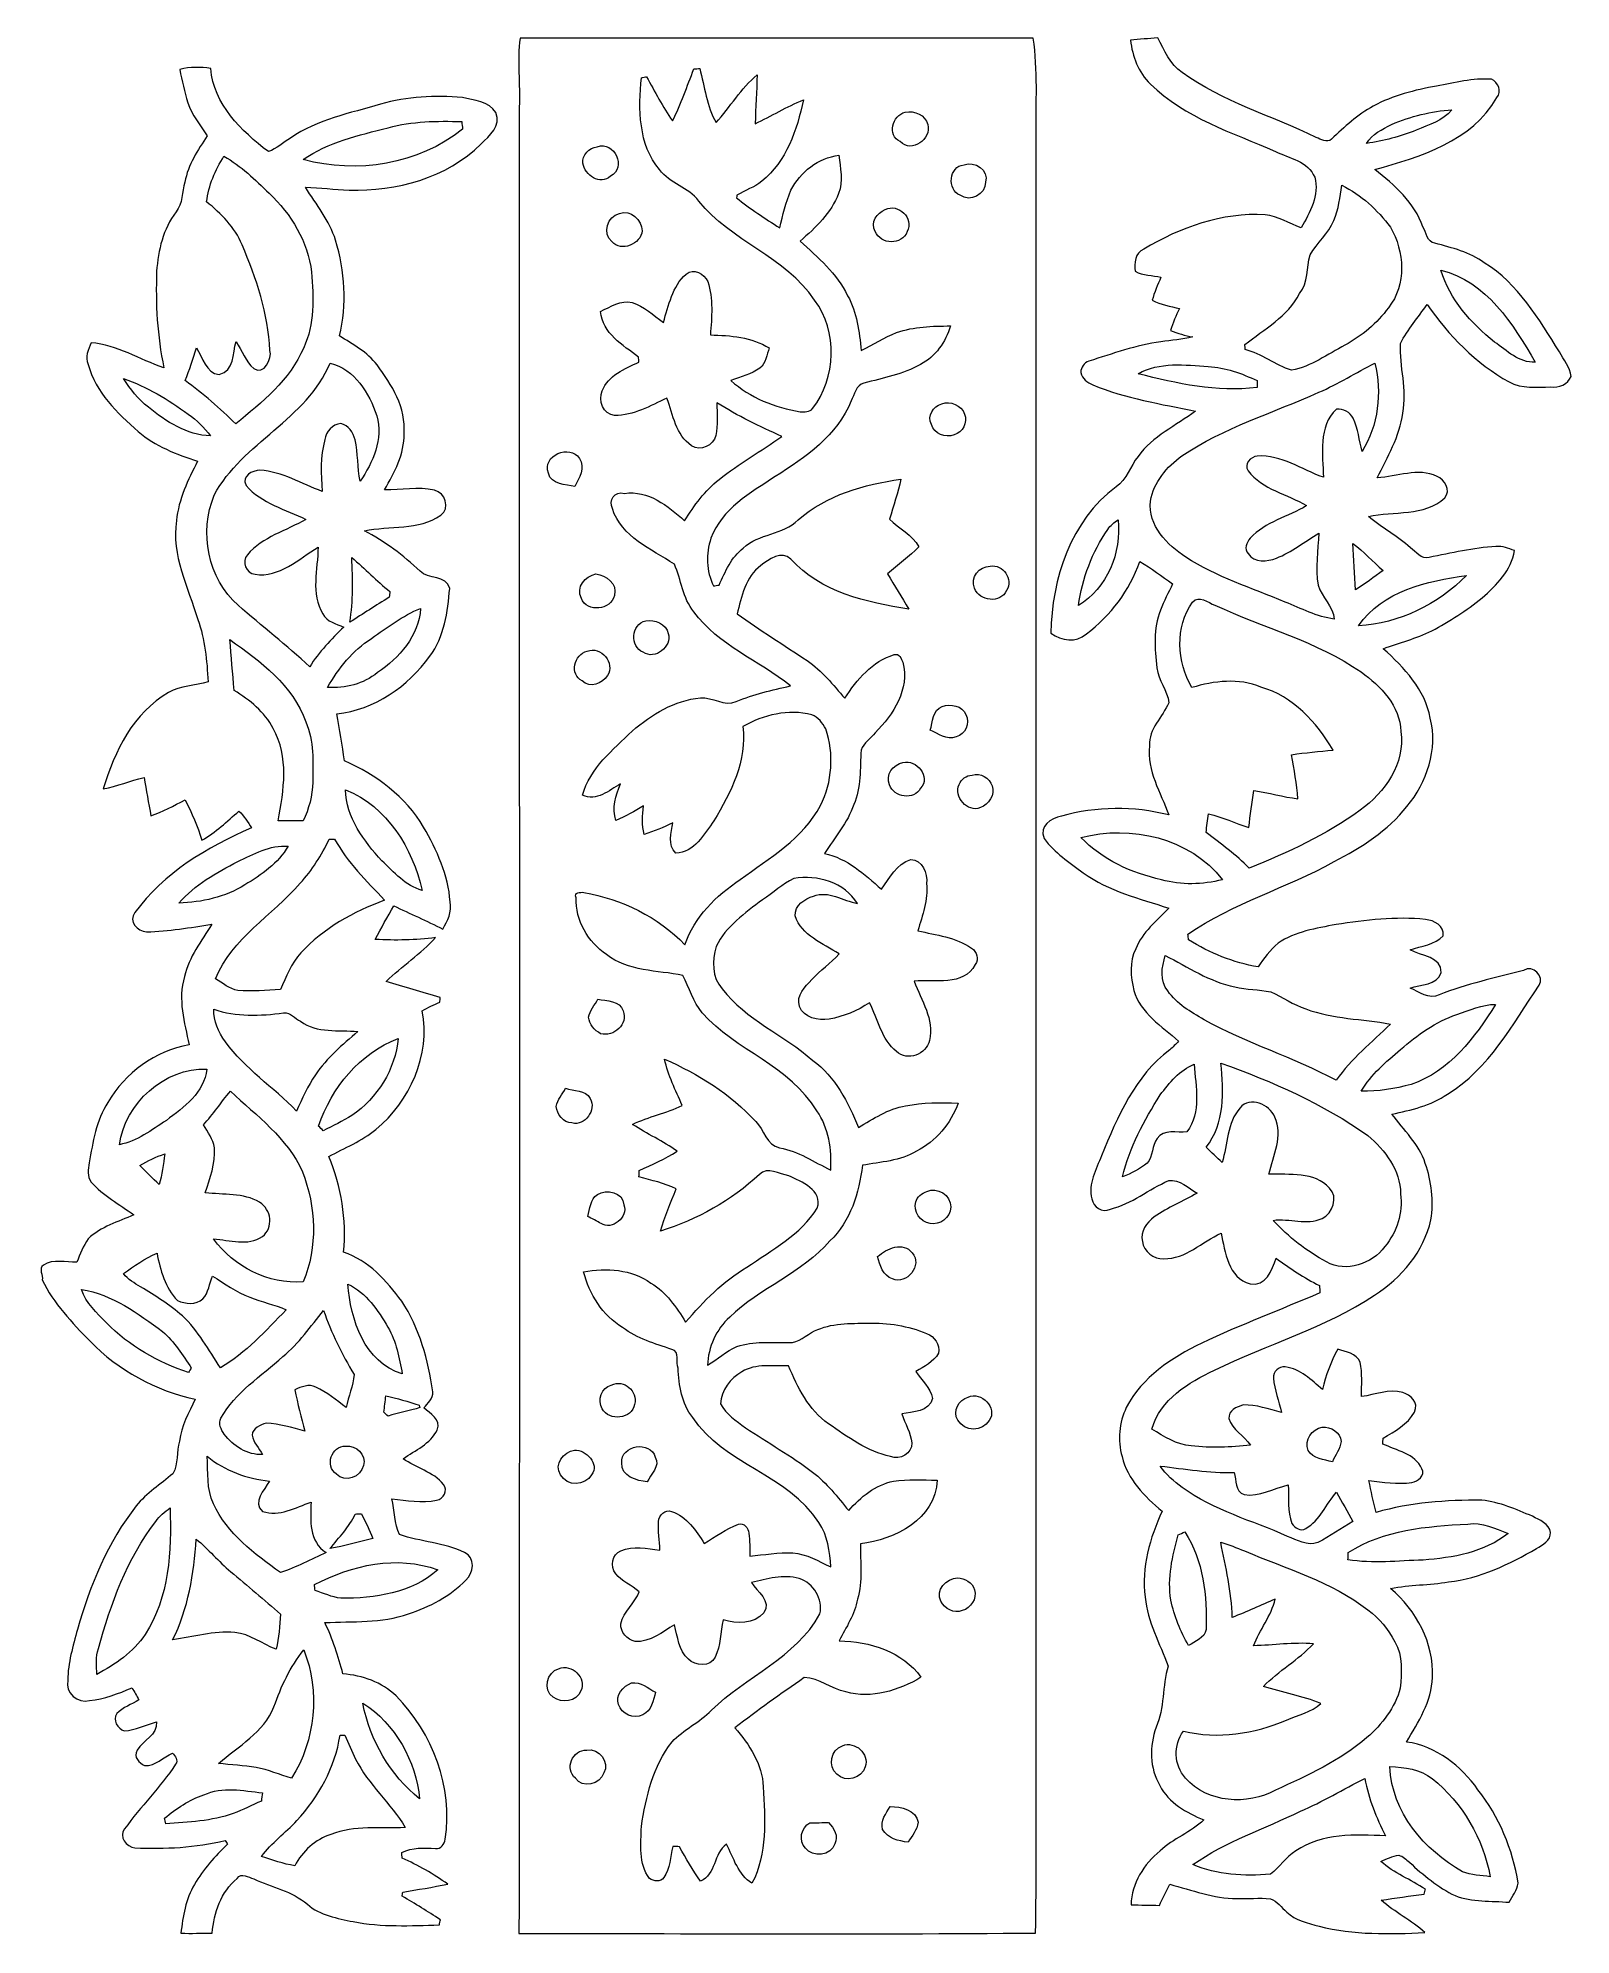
# Model space of a CAD drawing. Header units: centimetres. Extents: x -13.4 to 13.3, y -16.5 to 16.5.
import ezdxf

# ---------------------------------------------------------------- set-up
doc = ezdxf.new("R2010")
doc.units = ezdxf.units.CM
doc.header["$MEASUREMENT"] = 0
doc.layers.add('Layer 1', color=7, linetype='Continuous')

msp = doc.modelspace()

# ---------------------------------------------------------------- linework, layer by layer
at = {"layer": 'Layer 1', "color": 251, "lineweight": 9}
for points, knots in [([(-4.97894, 16.49351), (-2.00149, 16.48928), (0.97631, 16.48963), (3.9541, 16.49351), (3.9541, 16.49351), (4.03948, 15.9326), (3.99961, 15.36251), (4.0049, 14.79771), (4.0049, 14.79771), (4.0049, 5.2727), (4.0049, -4.2523), (4.0049, -13.7773), (4.0049, -13.7773), (4.00138, -14.679), (4.01478, -15.5807), (3.99538, -16.4824), (3.99538, -16.4824), (0.99818, -16.50815), (-1.99937, -16.48734), (-4.99657, -16.49298), (-4.99657, -16.49298), (-4.98423, -5.89836), (-4.9934, 4.69662), (-4.99164, 15.2916), (-4.99164, 15.2916), (-4.97611, 15.69165), (-5.02974, 16.09523), (-4.97894, 16.49351), (-4.97894, 16.49351), (-4.97894, 16.49351), (-4.97894, 16.49351), (-4.97894, 16.49351)], [0, 0, 0, 0, 0.11111111, 0.11111111, 0.11111111, 0.11111111, 0.22222222, 0.22222222, 0.22222222, 0.22222222, 0.33333333, 0.33333333, 0.33333333, 0.33333333, 0.44444444, 0.44444444, 0.44444444, 0.44444444, 0.55555556, 0.55555556, 0.55555556, 0.55555556, 0.66666667, 0.66666667, 0.66666667, 0.66666667, 0.77777778, 0.77777778, 0.77777778, 0.77777778, 1, 1, 1, 1]), ([(5.64814, 16.45824), (5.80548, 16.47164), (5.96247, 16.48434), (6.12122, 16.49563), (6.12122, 16.49563), (6.24081, 16.28255), (6.33571, 16.03526), (6.54631, 15.89379), (6.54631, 15.89379), (7.25504, 15.38473), (8.10277, 15.14167), (8.88064, 14.76455), (8.88064, 14.76455), (8.9639, 14.73527), (9.06903, 14.6566), (9.14734, 14.73562), (9.14734, 14.73562), (9.37383, 14.94588), (9.60102, 15.16178), (9.87513, 15.311), (9.87513, 15.311), (10.21732, 15.49304), (10.59691, 15.58935), (10.97614, 15.65884), (10.97614, 15.65884), (11.29153, 15.71564), (11.60903, 15.80066), (11.93253, 15.77596), (11.93253, 15.77596), (12.05212, 15.72728), (12.11562, 15.56183), (12.02601, 15.45705), (12.02601, 15.45705), (11.59139, 14.69611), (10.69322, 14.42412), (9.90405, 14.20751), (9.90405, 14.20751), (10.24484, 13.93693), (10.58844, 13.63002), (10.73978, 13.2088), (10.73978, 13.2088), (10.79623, 13.10932), (10.80999, 12.94422), (10.94792, 12.9234), (10.94792, 12.9234), (11.24496, 12.84121), (11.5547, 12.77136), (11.80729, 12.58368), (11.80729, 12.58368), (12.40031, 12.22138), (12.75238, 11.59978), (13.11715, 11.03181), (13.11715, 11.03181), (13.18665, 10.89352), (13.30801, 10.76546), (13.31753, 10.60283), (13.31753, 10.60283), (13.26461, 10.46771), (13.10269, 10.40527), (12.96546, 10.4222), (12.96546, 10.4222), (12.72381, 10.4229), (12.45887, 10.38657), (12.23944, 10.5097), (12.23944, 10.5097), (11.65877, 10.83108), (11.1864, 11.31509), (10.81281, 11.85766), (10.81281, 11.85766), (10.65618, 11.63365), (10.47203, 11.4241), (10.3482, 11.18033), (10.3482, 11.18033), (10.32844, 10.77569), (10.47203, 10.37281), (10.38736, 9.96888), (10.38736, 9.96888), (10.33409, 9.56036), (10.11995, 9.2037), (9.94321, 8.83964), (9.94321, 8.83964), (10.28823, 8.85692), (10.65088, 9.0238), (10.98461, 8.86645), (10.98461, 8.86645), (11.12184, 8.80754), (11.22838, 8.62585), (11.12149, 8.49215), (11.12149, 8.49215), (10.75989, 8.16619), (10.23073, 8.26673), (9.79116, 8.1683), (9.79116, 8.1683), (10.01835, 7.96687), (10.29846, 7.83528), (10.51965, 7.62467), (10.51965, 7.62467), (10.61737, 7.55588), (10.7098, 7.41477), (10.84703, 7.45569), (10.84703, 7.45569), (11.23226, 7.53154), (11.61679, 7.62326), (12.00978, 7.6469), (12.00978, 7.6469), (12.12197, 7.65642), (12.2278, 7.61091), (12.33152, 7.57528), (12.33152, 7.57528), (12.28142, 7.23062), (12.0179, 6.97203), (11.77131, 6.75014), (11.77131, 6.75014), (11.49508, 6.53529), (11.20298, 6.33844), (10.89148, 6.17828), (10.89148, 6.17828), (10.62478, 6.03894), (10.32668, 5.97896), (10.0494, 5.86643), (10.0494, 5.86643), (10.41064, 5.54046), (10.77647, 5.15452), (10.86643, 4.65746), (10.86643, 4.65746), (11.00331, 4.11841), (10.80716, 3.54021), (10.46109, 3.12111), (10.46109, 3.12111), (10.12595, 2.70095), (9.66663, 2.40427), (9.1925, 2.16332), (9.1925, 2.16332), (8.36383, 1.70294), (7.4339, 1.44012), (6.64827, 0.90002), (6.64827, 0.90002), (6.65038, 0.87497), (6.65497, 0.82488), (6.65709, 0.79983), (6.65709, 0.79983), (7.03103, 0.57406), (7.43567, 0.40331), (7.86853, 0.32993), (7.86853, 0.32993), (7.97506, 0.47457), (8.07561, 0.62768), (8.21672, 0.74162), (8.21672, 0.74162), (8.51517, 0.94518), (8.87888, 1.00233), (9.22637, 1.06583), (9.22637, 1.06583), (9.74036, 1.14626), (10.26424, 1.21011), (10.78459, 1.15543), (10.78459, 1.15543), (10.93134, 1.14097), (11.11443, 1.04713), (11.0915, 0.87286), (11.0915, 0.87286), (10.94651, 0.70952), (10.70803, 0.69894), (10.51506, 0.62874), (10.51506, 0.62874), (10.70133, 0.51585), (11.07563, 0.5102), (11.05728, 0.23257), (11.05728, 0.23257), (10.98144, 0.00714), (10.70239, 0.02795), (10.51471, -0.03872), (10.51471, -0.03872), (10.67523, -0.10081), (10.84597, -0.24474), (11.02165, -0.15373), (11.02165, -0.15373), (11.49755, 0.03113), (11.99673, 0.1412), (12.48956, 0.2689), (12.48956, 0.2689), (12.65184, 0.37297), (12.86315, 0.16307), (12.75944, 0.00961), (12.75944, 0.00961), (12.298, -0.67407), (11.88913, -1.44101), (11.16559, -1.88657), (11.16559, -1.88657), (10.87349, -2.07848), (10.53482, -2.16773), (10.19545, -2.23053), (10.19545, -2.23053), (10.40747, -2.50428), (10.66782, -2.75158), (10.78035, -3.08813), (10.78035, -3.08813), (10.88619, -3.4014), (10.93522, -3.74289), (10.87631, -4.07097), (10.87631, -4.07097), (10.75354, -4.62307), (10.36513, -5.08203), (9.89664, -5.38154), (9.89664, -5.38154), (9.03693, -5.95621), (8.03045, -6.23385), (7.10935, -6.68682), (7.10935, -6.68682), (6.65568, -6.90166), (6.16708, -7.19623), (6.02173, -7.71164), (6.02173, -7.71164), (6.23305, -7.84322), (6.45177, -7.98292), (6.70683, -8.00585), (6.70683, -8.00585), (7.04796, -8.04466), (7.39439, -8.03231), (7.73518, -7.99139), (7.73518, -7.99139), (7.62123, -7.82911), (7.42649, -7.72398), (7.36194, -7.52925), (7.36194, -7.52925), (7.34536, -7.39026), (7.49881, -7.32393), (7.60888, -7.29289), (7.60888, -7.29289), (7.8396, -7.28442), (8.0562, -7.36838), (8.27634, -7.42412), (8.27634, -7.42412), (8.23012, -7.22551), (8.1571, -7.03042), (8.13523, -6.82758), (8.13523, -6.82758), (8.12711, -6.71328), (8.23118, -6.62085), (8.34301, -6.63143), (8.34301, -6.63143), (8.60654, -6.66106), (8.79845, -6.86038), (8.98895, -7.02478), (8.98895, -7.02478), (9.05174, -6.78066), (9.13182, -6.54147), (9.25776, -6.32204), (9.25776, -6.32204), (9.39323, -6.36826), (9.58585, -6.39119), (9.64406, -6.54853), (9.64406, -6.54853), (9.68992, -6.74256), (9.66734, -6.94576), (9.67016, -7.14402), (9.67016, -7.14402), (9.90793, -7.12038), (10.14782, -7.00432), (10.3863, -7.07805), (10.3863, -7.07805), (10.52565, -7.11862), (10.67205, -7.2502), (10.59091, -7.41636), (10.59091, -7.41636), (10.47308, -7.63014), (10.25048, -7.7515), (10.04622, -7.86792), (10.04622, -7.86792), (10.04375, -7.90249), (10.04128, -7.93777), (10.03952, -7.97305), (10.03952, -7.97305), (10.27412, -8.08417), (10.60255, -8.14026), (10.72144, -8.40308), (10.72144, -8.40308), (10.78811, -8.52232), (10.64806, -8.62075), (10.5447, -8.64121), (10.5447, -8.64121), (10.29528, -8.67719), (10.04446, -8.63697), (9.79716, -8.60981), (9.79716, -8.60981), (9.83844, -8.79361), (9.87583, -8.97881), (9.9231, -9.16155), (9.9231, -9.16155), (10.52106, -8.99222), (11.14618, -8.94671), (11.76496, -8.95059), (11.76496, -8.95059), (12.07364, -8.98516), (12.36291, -9.10652), (12.64408, -9.2307), (12.64408, -9.2307), (12.76755, -9.29279), (12.93406, -9.35629), (12.96158, -9.51186), (12.96158, -9.51186), (12.96511, -9.65121), (12.82047, -9.72811), (12.71851, -9.7902), (12.71851, -9.7902), (12.24297, -10.0622), (11.73603, -10.30843), (11.18534, -10.37193), (11.18534, -10.37193), (10.85126, -10.42873), (10.50942, -10.41991), (10.1771, -10.48482), (10.1771, -10.48482), (10.62196, -10.87147), (10.93522, -11.43238), (10.90277, -12.03528), (10.90277, -12.03528), (10.89113, -12.45015), (10.66076, -12.81421), (10.45227, -13.15782), (10.45227, -13.15782), (10.97121, -13.23261), (11.40054, -13.57198), (11.69652, -13.98861), (11.69652, -13.98861), (12.06376, -14.45816), (12.30471, -15.02401), (12.39502, -15.61245), (12.39502, -15.61245), (12.38161, -15.73733), (12.29342, -15.83752), (12.23979, -15.94722), (12.23979, -15.94722), (11.92618, -15.91936), (11.59562, -15.94759), (11.29717, -15.83152), (11.29717, -15.83152), (11.00084, -15.68618), (10.74472, -15.47239), (10.50342, -15.2505), (10.50342, -15.2505), (10.44698, -15.20323), (10.3923, -15.14325), (10.31751, -15.12844), (10.31751, -15.12844), (10.20674, -15.14078), (10.1069, -15.19546), (10.00565, -15.2378), (10.00565, -15.2378), (10.23637, -15.43923), (10.52635, -15.55318), (10.78176, -15.71863), (10.78176, -15.71863), (10.77647, -15.74015), (10.76554, -15.78319), (10.76024, -15.80506), (10.76024, -15.80506), (10.51048, -15.83787), (10.26071, -15.86998), (10.01271, -15.91231), (10.01271, -15.91231), (10.24978, -16.12186), (10.54046, -16.2605), (10.774, -16.47463), (10.774, -16.47463), (10.15982, -16.50145), (9.53293, -16.51732), (8.9325, -16.36528), (8.9325, -16.36528), (8.7353, -16.30954), (8.52187, -16.26225), (8.36841, -16.11657), (8.36841, -16.11657), (8.27457, -16.03896), (8.2019, -15.92889), (8.08548, -15.88409), (8.08548, -15.88409), (7.8904, -15.86327), (7.69284, -15.89185), (7.49776, -15.88126), (7.49776, -15.88126), (7.09453, -15.88232), (6.71494, -15.73451), (6.33041, -15.63256), (6.33041, -15.63256), (6.26903, -15.75426), (6.20941, -15.87668), (6.1505, -16.0005), (6.1505, -16.0005), (5.98575, -15.99592), (5.82312, -15.99662), (5.65943, -15.98921), (5.65943, -15.98921), (5.66049, -15.61492), (5.88556, -15.28578), (6.16249, -15.05294), (6.16249, -15.05294), (6.39356, -14.84092), (6.69836, -14.72839), (6.92484, -14.51072), (6.92484, -14.51072), (6.62251, -14.39113), (6.31066, -14.21721), (6.16038, -13.91629), (6.16038, -13.91629), (5.97764, -13.61431), (5.97658, -13.22767), (6.09476, -12.90206), (6.09476, -12.90206), (6.24257, -12.56445), (6.19918, -12.18521), (6.30537, -11.83596), (6.30537, -11.83596), (6.15544, -11.44438), (5.94377, -11.06408), (5.90567, -10.63687), (5.90567, -10.63687), (5.83335, -10.12217), (5.98716, -9.6057), (6.19777, -9.14039), (6.19777, -9.14039), (5.89438, -8.88886), (5.59099, -8.58688), (5.50244, -8.18895), (5.50244, -8.18895), (5.41884, -7.90743), (5.45306, -7.60122), (5.57441, -7.33663), (5.57441, -7.33663), (5.84746, -6.80888), (6.36604, -6.46845), (6.8871, -6.21692), (6.8871, -6.21692), (7.56196, -5.90083), (8.25834, -5.63483), (8.94414, -5.34344), (8.94414, -5.34344), (8.94238, -5.30005), (8.94062, -5.25666), (8.93956, -5.21397), (8.93956, -5.21397), (8.66792, -5.08768), (8.42486, -4.91093), (8.18179, -4.73913), (8.18179, -4.73913), (8.11229, -4.94268), (7.99799, -5.24501), (7.73094, -5.18504), (7.73094, -5.18504), (7.34747, -5.08521), (7.2935, -4.62518), (7.22506, -4.30239), (7.22506, -4.30239), (6.89027, -4.45021), (6.61475, -4.75959), (6.22529, -4.7476), (6.22529, -4.7476), (6.05348, -4.76453), (5.87639, -4.61954), (5.85487, -4.45021), (5.85487, -4.45021), (5.81077, -4.27205), (5.93495, -4.12071), (6.06301, -4.01876), (6.06301, -4.01876), (6.29514, -3.85119), (6.56395, -3.74818), (6.81125, -3.60707), (6.81125, -3.60707), (6.65603, -3.51993), (6.50116, -3.364), (6.31278, -3.3887), (6.31278, -3.3887), (5.96776, -3.53686), (5.67072, -3.79263), (5.2996, -3.88364), (5.2996, -3.88364), (5.14861, -3.96337), (5.0082, -3.84378), (4.97257, -3.70867), (4.97257, -3.70867), (4.90801, -3.44197), (5.05195, -3.19608), (5.14191, -2.9569), (5.14191, -2.9569), (5.42236, -2.28027), (5.72646, -1.56343), (6.33077, -1.11081), (6.33077, -1.11081), (6.38509, -1.0646), (6.43836, -1.01733), (6.48423, -0.96229), (6.48423, -0.96229), (6.19601, -0.70265), (5.821, -0.4744), (5.70529, -0.08), (5.70529, -0.08), (5.65167, 0.15707), (5.62592, 0.42201), (5.73881, 0.64602), (5.73881, 0.64602), (5.8584, 0.93283), (6.10076, 1.13674), (6.31383, 1.35158), (6.31383, 1.35158), (5.80583, 1.52126), (5.26785, 1.64862), (4.82652, 1.96717), (4.82652, 1.96717), (4.58169, 2.14286), (4.32628, 2.31784), (4.14531, 2.56231), (4.14531, 2.56231), (4.04618, 2.7962), (4.26666, 2.90486), (4.44482, 2.95566), (4.44482, 2.95566), (5.05371, 3.12217), (5.70388, 3.12958), (6.3163, 2.97541), (6.3163, 2.97541), (6.17025, 3.36559), (5.93248, 3.74341), (5.98116, 4.17839), (5.98116, 4.17839), (5.96035, 4.47366), (6.20659, 4.67827), (6.31595, 4.92804), (6.31595, 4.92804), (6.29126, 5.14112), (6.13568, 5.32033), (6.10569, 5.53482), (6.10569, 5.53482), (6.0743, 5.86713), (6.03796, 6.21885), (6.17096, 6.53529), (6.17096, 6.53529), (6.23023, 6.69369), (6.30925, 6.84362), (6.38051, 6.99673), (6.38051, 6.99673), (6.19389, 7.12867), (6.01186, 7.26766), (5.81359, 7.38196), (5.81359, 7.38196), (5.62944, 6.88596), (5.30701, 6.43969), (4.88085, 6.12466), (4.88085, 6.12466), (4.69776, 5.96803), (4.44835, 6.00295), (4.26384, 6.13524), (4.26384, 6.13524), (4.27407, 7.08069), (4.60851, 8.10233), (5.39767, 8.68265), (5.39767, 8.68265), (5.58429, 8.81071), (5.64532, 9.04107), (5.77973, 9.21323), (5.77973, 9.21323), (6.03514, 9.5646), (6.44189, 9.7491), (6.78126, 10.00345), (6.78126, 10.00345), (6.17766, 10.12128), (5.56489, 10.22359), (4.99268, 10.45783), (4.99268, 10.45783), (4.89849, 10.49665), (4.80324, 10.56685), (4.78454, 10.67339), (4.78454, 10.67339), (4.78066, 10.76017), (4.84169, 10.8459), (4.9246, 10.872), (4.9246, 10.872), (5.33805, 10.99865), (5.74657, 11.1514), (6.17731, 11.20785), (6.17731, 11.20785), (6.36181, 11.23607), (6.55196, 11.24383), (6.73364, 11.29216), (6.73364, 11.29216), (6.59994, 11.31685), (6.46941, 11.3539), (6.34453, 11.40681), (6.34453, 11.40681), (6.38439, 11.53805), (6.43836, 11.66434), (6.50328, 11.78499), (6.50328, 11.78499), (6.34064, 11.8238), (6.1759, 11.85731), (6.02456, 11.92963), (6.02456, 11.92963), (6.06477, 12.06721), (6.1191, 12.20021), (6.17837, 12.33038), (6.17837, 12.33038), (6.02985, 12.37025), (5.86263, 12.35543), (5.72822, 12.43622), (5.72822, 12.43622), (5.71976, 12.57027), (5.71976, 12.76042), (5.8778, 12.81757), (5.8778, 12.81757), (6.50892, 13.19928), (7.24481, 13.46068), (7.99164, 13.41941), (7.99164, 13.41941), (8.21672, 13.39542), (8.41074, 13.26525), (8.62135, 13.19222), (8.62135, 13.19222), (8.76388, 13.45539), (8.9452, 13.7616), (8.85489, 14.0717), (8.85489, 14.0717), (8.73953, 14.34863), (8.4118, 14.40331), (8.1698, 14.51972), (8.1698, 14.51972), (7.41979, 14.85557), (6.59218, 15.09934), (5.99528, 15.69412), (5.99528, 15.69412), (5.78537, 15.8952), (5.6806, 16.1746), (5.64814, 16.45824), (5.64814, 16.45824), (5.64814, 16.45824), (5.64814, 16.45824), (5.64814, 16.45824)], [0, 0, 0, 0, 0.00625, 0.00625, 0.00625, 0.00625, 0.0125, 0.0125, 0.0125, 0.0125, 0.01875, 0.01875, 0.01875, 0.01875, 0.025, 0.025, 0.025, 0.025, 0.03125, 0.03125, 0.03125, 0.03125, 0.0375, 0.0375, 0.0375, 0.0375, 0.04375, 0.04375, 0.04375, 0.04375, 0.05, 0.05, 0.05, 0.05, 0.05625, 0.05625, 0.05625, 0.05625, 0.0625, 0.0625, 0.0625, 0.0625, 0.06875, 0.06875, 0.06875, 0.06875, 0.075, 0.075, 0.075, 0.075, 0.08125, 0.08125, 0.08125, 0.08125, 0.0875, 0.0875, 0.0875, 0.0875, 0.09375, 0.09375, 0.09375, 0.09375, 0.1, 0.1, 0.1, 0.1, 0.10625, 0.10625, 0.10625, 0.10625, 0.1125, 0.1125, 0.1125, 0.1125, 0.11875, 0.11875, 0.11875, 0.11875, 0.125, 0.125, 0.125, 0.125, 0.13125, 0.13125, 0.13125, 0.13125, 0.1375, 0.1375, 0.1375, 0.1375, 0.14375, 0.14375, 0.14375, 0.14375, 0.15, 0.15, 0.15, 0.15, 0.15625, 0.15625, 0.15625, 0.15625, 0.1625, 0.1625, 0.1625, 0.1625, 0.16875, 0.16875, 0.16875, 0.16875, 0.175, 0.175, 0.175, 0.175, 0.18125, 0.18125, 0.18125, 0.18125, 0.1875, 0.1875, 0.1875, 0.1875, 0.19375, 0.19375, 0.19375, 0.19375, 0.2, 0.2, 0.2, 0.2, 0.20625, 0.20625, 0.20625, 0.20625, 0.2125, 0.2125, 0.2125, 0.2125, 0.21875, 0.21875, 0.21875, 0.21875, 0.225, 0.225, 0.225, 0.225, 0.23125, 0.23125, 0.23125, 0.23125, 0.2375, 0.2375, 0.2375, 0.2375, 0.24375, 0.24375, 0.24375, 0.24375, 0.25, 0.25, 0.25, 0.25, 0.25625, 0.25625, 0.25625, 0.25625, 0.2625, 0.2625, 0.2625, 0.2625, 0.26875, 0.26875, 0.26875, 0.26875, 0.275, 0.275, 0.275, 0.275, 0.28125, 0.28125, 0.28125, 0.28125, 0.2875, 0.2875, 0.2875, 0.2875, 0.29375, 0.29375, 0.29375, 0.29375, 0.3, 0.3, 0.3, 0.3, 0.30625, 0.30625, 0.30625, 0.30625, 0.3125, 0.3125, 0.3125, 0.3125, 0.31875, 0.31875, 0.31875, 0.31875, 0.325, 0.325, 0.325, 0.325, 0.33125, 0.33125, 0.33125, 0.33125, 0.3375, 0.3375, 0.3375, 0.3375, 0.34375, 0.34375, 0.34375, 0.34375, 0.35, 0.35, 0.35, 0.35, 0.35625, 0.35625, 0.35625, 0.35625, 0.3625, 0.3625, 0.3625, 0.3625, 0.36875, 0.36875, 0.36875, 0.36875, 0.375, 0.375, 0.375, 0.375, 0.38125, 0.38125, 0.38125, 0.38125, 0.3875, 0.3875, 0.3875, 0.3875, 0.39375, 0.39375, 0.39375, 0.39375, 0.4, 0.4, 0.4, 0.4, 0.40625, 0.40625, 0.40625, 0.40625, 0.4125, 0.4125, 0.4125, 0.4125, 0.41875, 0.41875, 0.41875, 0.41875, 0.425, 0.425, 0.425, 0.425, 0.43125, 0.43125, 0.43125, 0.43125, 0.4375, 0.4375, 0.4375, 0.4375, 0.44375, 0.44375, 0.44375, 0.44375, 0.45, 0.45, 0.45, 0.45, 0.45625, 0.45625, 0.45625, 0.45625, 0.4625, 0.4625, 0.4625, 0.4625, 0.46875, 0.46875, 0.46875, 0.46875, 0.475, 0.475, 0.475, 0.475, 0.48125, 0.48125, 0.48125, 0.48125, 0.4875, 0.4875, 0.4875, 0.4875, 0.49375, 0.49375, 0.49375, 0.49375, 0.5, 0.5, 0.5, 0.5, 0.50625, 0.50625, 0.50625, 0.50625, 0.5125, 0.5125, 0.5125, 0.5125, 0.51875, 0.51875, 0.51875, 0.51875, 0.525, 0.525, 0.525, 0.525, 0.53125, 0.53125, 0.53125, 0.53125, 0.5375, 0.5375, 0.5375, 0.5375, 0.54375, 0.54375, 0.54375, 0.54375, 0.55, 0.55, 0.55, 0.55, 0.55625, 0.55625, 0.55625, 0.55625, 0.5625, 0.5625, 0.5625, 0.5625, 0.56875, 0.56875, 0.56875, 0.56875, 0.575, 0.575, 0.575, 0.575, 0.58125, 0.58125, 0.58125, 0.58125, 0.5875, 0.5875, 0.5875, 0.5875, 0.59375, 0.59375, 0.59375, 0.59375, 0.6, 0.6, 0.6, 0.6, 0.60625, 0.60625, 0.60625, 0.60625, 0.6125, 0.6125, 0.6125, 0.6125, 0.61875, 0.61875, 0.61875, 0.61875, 0.625, 0.625, 0.625, 0.625, 0.63125, 0.63125, 0.63125, 0.63125, 0.6375, 0.6375, 0.6375, 0.6375, 0.64375, 0.64375, 0.64375, 0.64375, 0.65, 0.65, 0.65, 0.65, 0.65625, 0.65625, 0.65625, 0.65625, 0.6625, 0.6625, 0.6625, 0.6625, 0.66875, 0.66875, 0.66875, 0.66875, 0.675, 0.675, 0.675, 0.675, 0.68125, 0.68125, 0.68125, 0.68125, 0.6875, 0.6875, 0.6875, 0.6875, 0.69375, 0.69375, 0.69375, 0.69375, 0.7, 0.7, 0.7, 0.7, 0.70625, 0.70625, 0.70625, 0.70625, 0.7125, 0.7125, 0.7125, 0.7125, 0.71875, 0.71875, 0.71875, 0.71875, 0.725, 0.725, 0.725, 0.725, 0.73125, 0.73125, 0.73125, 0.73125, 0.7375, 0.7375, 0.7375, 0.7375, 0.74375, 0.74375, 0.74375, 0.74375, 0.75, 0.75, 0.75, 0.75, 0.75625, 0.75625, 0.75625, 0.75625, 0.7625, 0.7625, 0.7625, 0.7625, 0.76875, 0.76875, 0.76875, 0.76875, 0.775, 0.775, 0.775, 0.775, 0.78125, 0.78125, 0.78125, 0.78125, 0.7875, 0.7875, 0.7875, 0.7875, 0.79375, 0.79375, 0.79375, 0.79375, 0.8, 0.8, 0.8, 0.8, 0.80625, 0.80625, 0.80625, 0.80625, 0.8125, 0.8125, 0.8125, 0.8125, 0.81875, 0.81875, 0.81875, 0.81875, 0.825, 0.825, 0.825, 0.825, 0.83125, 0.83125, 0.83125, 0.83125, 0.8375, 0.8375, 0.8375, 0.8375, 0.84375, 0.84375, 0.84375, 0.84375, 0.85, 0.85, 0.85, 0.85, 0.85625, 0.85625, 0.85625, 0.85625, 0.8625, 0.8625, 0.8625, 0.8625, 0.86875, 0.86875, 0.86875, 0.86875, 0.875, 0.875, 0.875, 0.875, 0.88125, 0.88125, 0.88125, 0.88125, 0.8875, 0.8875, 0.8875, 0.8875, 0.89375, 0.89375, 0.89375, 0.89375, 0.9, 0.9, 0.9, 0.9, 0.90625, 0.90625, 0.90625, 0.90625, 0.9125, 0.9125, 0.9125, 0.9125, 0.91875, 0.91875, 0.91875, 0.91875, 0.925, 0.925, 0.925, 0.925, 0.93125, 0.93125, 0.93125, 0.93125, 0.9375, 0.9375, 0.9375, 0.9375, 0.94375, 0.94375, 0.94375, 0.94375, 0.95, 0.95, 0.95, 0.95, 0.95625, 0.95625, 0.95625, 0.95625, 0.9625, 0.9625, 0.9625, 0.9625, 0.96875, 0.96875, 0.96875, 0.96875, 0.975, 0.975, 0.975, 0.975, 0.98125, 0.98125, 0.98125, 0.98125, 0.9875, 0.9875, 0.9875, 0.9875, 1, 1, 1, 1]), ([(-10.89996, 15.94671), (-10.72463, 15.99716), (-10.54118, 15.98657), (-10.36232, 15.96541), (-10.36232, 15.96541), (-10.30941, 15.34346), (-9.83175, 14.87321), (-9.35973, 14.51831), (-9.35973, 14.51831), (-9.2158, 14.56841), (-9.1015, 14.67777), (-8.97132, 14.75432), (-8.97132, 14.75432), (-8.50671, 15.07958), (-7.93804, 15.18224), (-7.40534, 15.34522), (-7.40534, 15.34522), (-6.94426, 15.47928), (-6.45813, 15.49621), (-5.98188, 15.45917), (-5.98188, 15.45917), (-5.78362, 15.41437), (-5.51692, 15.39496), (-5.40015, 15.19811), (-5.40015, 15.19811), (-5.29573, 14.96352), (-5.51198, 14.79489), (-5.65697, 14.65201), (-5.65697, 14.65201), (-6.2567, 14.05935), (-7.12841, 13.82016), (-7.95426, 13.84945), (-7.95426, 13.84945), (-8.20826, 13.84945), (-8.45909, 13.89919), (-8.71309, 13.89601), (-8.71309, 13.89601), (-8.524, 13.59862), (-8.29646, 13.31534), (-8.18921, 12.97456), (-8.18921, 12.97456), (-8.03046, 12.43551), (-7.97966, 11.85837), (-8.12324, 11.30945), (-8.12324, 11.30945), (-7.88724, 11.16833), (-7.63747, 11.02687), (-7.46743, 10.80462), (-7.46743, 10.80462), (-7.2092, 10.46136), (-6.96084, 10.0599), (-6.99753, 9.61152), (-6.99753, 9.61152), (-6.98801, 9.24992), (-7.16581, 8.93454), (-7.3362, 8.6315), (-7.3362, 8.6315), (-7.04868, 8.62975), (-6.75235, 8.69077), (-6.47013, 8.62445), (-6.47013, 8.62445), (-6.27822, 8.58458), (-6.19249, 8.31153), (-6.35583, 8.18982), (-6.35583, 8.18982), (-6.74388, 7.92206), (-7.24836, 8.01167), (-7.68827, 7.91854), (-7.68827, 7.91854), (-7.33126, 7.73297), (-7.00811, 7.49273), (-6.71813, 7.21474), (-6.71813, 7.21474), (-6.57737, 7.07081), (-6.26128, 7.15759), (-6.20307, 6.917), (-6.20307, 6.917), (-6.238, 6.51095), (-6.29621, 6.07245), (-6.54915, 5.73555), (-6.54915, 5.73555), (-6.93156, 5.2092), (-7.51082, 4.80174), (-8.16981, 4.73507), (-8.16981, 4.73507), (-8.11619, 4.46378), (-8.07033, 4.19073), (-8.03681, 3.91557), (-8.03681, 3.91557), (-7.47978, 3.67215), (-6.97001, 3.29221), (-6.65745, 2.76269), (-6.65745, 2.76269), (-6.42815, 2.36405), (-6.22318, 1.92696), (-6.19637, 1.46059), (-6.19637, 1.46059), (-6.15862, 1.28808), (-6.23941, 1.1318), (-6.32196, 0.98927), (-6.32196, 0.98927), (-6.60348, 1.13109), (-6.89311, 1.25597), (-7.17674, 1.39356), (-7.17674, 1.39356), (-7.2861, 1.19988), (-7.39793, 1.00727), (-7.49777, 0.8083), (-7.49777, 0.8083), (-7.14711, 0.78784), (-6.79609, 0.79736), (-6.44755, 0.84076), (-6.44755, 0.84076), (-6.70437, 0.55254), (-7.03598, 0.34722), (-7.31044, 0.07734), (-7.31044, 0.07734), (-6.99753, -0.01896), (-6.68285, -0.11033), (-6.36782, -0.20029), (-6.36782, -0.20029), (-6.36959, -0.22146), (-6.37311, -0.26415), (-6.37452, -0.28531), (-6.37452, -0.28531), (-6.4793, -0.32941), (-6.58302, -0.37562), (-6.68074, -0.43383), (-6.68074, -0.43383), (-6.53257, -1.20747), (-6.89558, -2.00405), (-7.48613, -2.49864), (-7.48613, -2.49864), (-7.73448, -2.69796), (-8.03011, -2.82108), (-8.30881, -2.96889), (-8.30881, -2.96889), (-8.08938, -3.49171), (-7.99307, -4.06744), (-8.04951, -4.63294), (-8.04951, -4.63294), (-7.61771, -4.78182), (-7.2981, -5.12719), (-7.03775, -5.48737), (-7.03775, -5.48737), (-6.7273, -5.95657), (-6.5749, -6.51255), (-6.49588, -7.06429), (-6.49588, -7.06429), (-6.492, -7.18106), (-6.58161, -7.26537), (-6.65428, -7.34475), (-6.65428, -7.34475), (-6.54068, -7.44494), (-6.34771, -7.53983), (-6.41897, -7.72892), (-6.41897, -7.72892), (-6.54033, -7.96881), (-6.80174, -8.08311), (-7.01517, -8.2274), (-7.01517, -8.2274), (-6.78763, -8.39038), (-6.49271, -8.45353), (-6.3082, -8.67472), (-6.3082, -8.67472), (-6.23059, -8.78126), (-6.31173, -8.92696), (-6.43132, -8.95236), (-6.43132, -8.95236), (-6.6885, -9.0028), (-6.95167, -8.95236), (-7.20849, -8.92625), (-7.20849, -8.92625), (-7.16404, -9.13192), (-7.16757, -9.3584), (-7.07726, -9.5482), (-7.07726, -9.5482), (-6.71143, -9.67626), (-6.29832, -9.68649), (-5.94378, -9.86252), (-5.94378, -9.86252), (-5.7494, -9.94472), (-5.78609, -10.22059), (-5.9205, -10.34371), (-5.9205, -10.34371), (-6.19778, -10.61888), (-6.55303, -10.8062), (-6.92133, -10.92932), (-6.92133, -10.92932), (-7.38876, -11.09372), (-7.88971, -11.05456), (-8.37654, -11.08066), (-8.37654, -11.08066), (-8.23754, -11.365), (-8.14406, -11.66804), (-8.0608, -11.97319), (-8.0608, -11.97319), (-7.71967, -11.99824), (-7.38523, -12.11748), (-7.13406, -12.35666), (-7.13406, -12.35666), (-6.49764, -13.00507), (-6.14275, -13.94204), (-6.27892, -14.8508), (-6.27892, -14.8508), (-6.29974, -14.92912), (-6.35371, -15.02648), (-6.44931, -15.01202), (-6.44931, -15.01202), (-6.64828, -14.99579), (-6.85324, -14.98944), (-7.03775, -15.0794), (-7.03775, -15.0794), (-7.03598, -15.10409), (-7.03246, -15.15348), (-7.03104, -15.17818), (-7.03104, -15.17818), (-6.7527, -15.30341), (-6.48636, -15.45405), (-6.23694, -15.63009), (-6.23694, -15.63009), (-6.49694, -15.68477), (-6.75905, -15.7271), (-7.02117, -15.77049), (-7.02117, -15.77049), (-7.02328, -15.78848), (-7.02822, -15.82447), (-7.03069, -15.84246), (-7.03069, -15.84246), (-6.80386, -15.96946), (-6.58478, -16.11022), (-6.36571, -16.24956), (-6.36571, -16.24956), (-6.36994, -16.27285), (-6.37841, -16.31871), (-6.38299, -16.34164), (-6.38299, -16.34164), (-6.88252, -16.35258), (-7.3877, -16.38256), (-7.88124, -16.28343), (-7.88124, -16.28343), (-8.15993, -16.22769), (-8.45909, -16.17513), (-8.68099, -15.98216), (-8.68099, -15.98216), (-8.94486, -15.74968), (-9.30293, -15.68371), (-9.61408, -15.53978), (-9.61408, -15.53978), (-9.70757, -15.51226), (-9.82787, -15.42195), (-9.90336, -15.53307), (-9.90336, -15.53307), (-10.18523, -15.76379), (-10.302, -16.13279), (-10.3401, -16.4824), (-10.3401, -16.4824), (-10.52072, -16.48451), (-10.70134, -16.49051), (-10.88197, -16.48593), (-10.88197, -16.48593), (-10.84739, -16.19383), (-10.79906, -15.89291), (-10.64702, -15.63608), (-10.64702, -15.63608), (-10.48756, -15.3775), (-10.29177, -15.1422), (-10.06987, -14.93547), (-10.06987, -14.93547), (-10.08046, -14.9203), (-10.10162, -14.88961), (-10.11221, -14.87408), (-10.11221, -14.87408), (-10.62514, -14.99403), (-11.1589, -15.02401), (-11.68312, -14.99932), (-11.68312, -14.99932), (-11.83447, -14.98803), (-11.97064, -14.80176), (-11.86128, -14.66841), (-11.86128, -14.66841), (-11.58364, -14.28106), (-11.23686, -13.94593), (-10.9751, -13.54588), (-10.9751, -13.54588), (-10.92289, -13.47461), (-10.98321, -13.40406), (-11.02837, -13.35008), (-11.02837, -13.35008), (-11.19241, -13.42134), (-11.31871, -13.57904), (-11.51414, -13.56669), (-11.51414, -13.56669), (-11.60798, -13.52083), (-11.71452, -13.42205), (-11.64114, -13.30034), (-11.64114, -13.30034), (-11.54201, -13.1236), (-11.28766, -13.04034), (-11.30883, -12.80681), (-11.30883, -12.80681), (-11.49509, -12.86008), (-11.67148, -12.94933), (-11.86727, -12.9652), (-11.86727, -12.9652), (-11.97805, -12.9197), (-12.08353, -12.77788), (-11.9971, -12.66393), (-11.9971, -12.66393), (-11.89409, -12.55034), (-11.74098, -12.50306), (-11.61186, -12.42686), (-11.61186, -12.42686), (-11.65102, -12.35596), (-11.69124, -12.28611), (-11.73146, -12.21626), (-11.73146, -12.21626), (-11.97029, -12.31186), (-12.21229, -12.41522), (-12.47123, -12.43533), (-12.47123, -12.43533), (-12.68007, -12.50165), (-12.90021, -12.29457), (-12.85223, -12.08326), (-12.85223, -12.08326), (-12.8487, -11.78093), (-12.7598, -11.48848), (-12.68466, -11.19849), (-12.68466, -11.19849), (-12.46065, -10.43543), (-12.16079, -9.67626), (-11.65843, -9.05008), (-11.65843, -9.05008), (-11.48239, -8.82324), (-11.23298, -8.67472), (-11.02061, -8.48845), (-11.02061, -8.48845), (-10.92289, -8.31877), (-10.96452, -8.10604), (-10.90842, -7.92224), (-10.90842, -7.92224), (-10.87491, -7.66013), (-10.74297, -7.42694), (-10.63114, -7.1927), (-10.63114, -7.1927), (-11.32188, -7.04524), (-11.96852, -6.69035), (-12.46206, -6.18517), (-12.46206, -6.18517), (-12.78062, -5.86379), (-13.09282, -5.52336), (-13.29885, -5.11766), (-13.29885, -5.11766), (-13.27133, -5.04746), (-13.37081, -4.90917), (-13.27451, -4.85802), (-13.27451, -4.85802), (-13.10658, -4.74478), (-12.88222, -4.81921), (-12.69419, -4.80581), (-12.69419, -4.80581), (-12.63386, -4.66822), (-12.58341, -4.525), (-12.49628, -4.40223), (-12.49628, -4.40223), (-12.27403, -4.19021), (-11.97664, -4.10625), (-11.70288, -3.98524), (-11.70288, -3.98524), (-11.95053, -3.79686), (-12.23769, -3.65258), (-12.44336, -3.4141), (-12.44336, -3.4141), (-12.51956, -3.31955), (-12.49134, -3.18973), (-12.48111, -3.0779), (-12.48111, -3.0779), (-12.41126, -2.71913), (-12.35799, -2.3413), (-12.15302, -2.02909), (-12.15302, -2.02909), (-11.85281, -1.51227), (-11.3307, -1.12633), (-10.73839, -1.02615), (-10.73839, -1.02615), (-10.82129, -0.63809), (-10.94053, -0.23345), (-10.81847, 0.1606), (-10.81847, 0.1606), (-10.74403, 0.50385), (-10.5246, 0.78114), (-10.34116, 1.07112), (-10.34116, 1.07112), (-10.71863, 1.01926), (-11.09646, 0.94341), (-11.47816, 0.94165), (-11.47816, 0.94165), (-11.63903, 0.9413), (-11.79848, 1.12827), (-11.68277, 1.27467), (-11.68277, 1.27467), (-11.18394, 1.96435), (-10.42441, 2.41591), (-9.6543, 2.74787), (-9.6543, 2.74787), (-9.71392, 2.85512), (-9.78624, 2.95425), (-9.87161, 3.04174), (-9.87161, 3.04174), (-10.07799, 2.86217), (-10.27836, 2.67026), (-10.51684, 2.53303), (-10.51684, 2.53303), (-10.59163, 2.77574), (-10.68759, 3.01175), (-10.81, 3.23471), (-10.81, 3.23471), (-11.00544, 3.13699), (-11.1977, 3.0308), (-11.40478, 2.95919), (-11.40478, 2.95919), (-11.44535, 3.18144), (-11.48204, 3.40439), (-11.52367, 3.62629), (-11.52367, 3.62629), (-11.7625, 3.56984), (-11.99075, 3.47424), (-12.23275, 3.42944), (-12.23275, 3.42944), (-12.0359, 4.07961), (-11.7117, 4.75553), (-11.09857, 5.10302), (-11.09857, 5.10302), (-10.89079, 5.22825), (-10.63643, 5.22014), (-10.4096, 5.29352), (-10.4096, 5.29352), (-10.42724, 5.65935), (-10.46322, 6.02976), (-10.58599, 6.37725), (-10.58599, 6.37725), (-10.75814, 6.93605), (-11.05165, 7.49379), (-10.95817, 8.09669), (-10.95817, 8.09669), (-10.92465, 8.46887), (-10.75638, 8.80295), (-10.59163, 9.13069), (-10.59163, 9.13069), (-10.95852, 9.24815), (-11.32823, 9.39139), (-11.62315, 9.64716), (-11.62315, 9.64716), (-11.99216, 9.9643), (-12.36363, 10.33048), (-12.49734, 10.81415), (-12.49734, 10.81415), (-12.56084, 10.94467), (-12.48816, 11.07167), (-12.44548, 11.19197), (-12.44548, 11.19197), (-11.9911, 11.15563), (-11.60234, 10.8974), (-11.17865, 10.75735), (-11.17865, 10.75735), (-11.29295, 11.30803), (-11.32576, 11.87318), (-11.30389, 12.43445), (-11.30389, 12.43445), (-11.28061, 12.80028), (-11.18924, 13.17176), (-10.96557, 13.46845), (-10.96557, 13.46845), (-10.84598, 13.61555), (-10.86433, 13.81487), (-10.81212, 13.98809), (-10.81212, 13.98809), (-10.75849, 14.28901), (-10.58528, 14.54336), (-10.423, 14.79454), (-10.423, 14.79454), (-10.54542, 14.97939), (-10.6897, 15.15613), (-10.76308, 15.36851), (-10.76308, 15.36851), (-10.81988, 15.55865), (-10.86433, 15.75198), (-10.89996, 15.94671), (-10.89996, 15.94671), (-10.89996, 15.94671), (-10.89996, 15.94671), (-10.89996, 15.94671)], [0, 0, 0, 0, 0.00806452, 0.00806452, 0.00806452, 0.00806452, 0.01612903, 0.01612903, 0.01612903, 0.01612903, 0.02419355, 0.02419355, 0.02419355, 0.02419355, 0.03225806, 0.03225806, 0.03225806, 0.03225806, 0.04032258, 0.04032258, 0.04032258, 0.04032258, 0.0483871, 0.0483871, 0.0483871, 0.0483871, 0.05645161, 0.05645161, 0.05645161, 0.05645161, 0.06451613, 0.06451613, 0.06451613, 0.06451613, 0.07258065, 0.07258065, 0.07258065, 0.07258065, 0.08064516, 0.08064516, 0.08064516, 0.08064516, 0.08870968, 0.08870968, 0.08870968, 0.08870968, 0.09677419, 0.09677419, 0.09677419, 0.09677419, 0.10483871, 0.10483871, 0.10483871, 0.10483871, 0.11290323, 0.11290323, 0.11290323, 0.11290323, 0.12096774, 0.12096774, 0.12096774, 0.12096774, 0.12903226, 0.12903226, 0.12903226, 0.12903226, 0.13709677, 0.13709677, 0.13709677, 0.13709677, 0.14516129, 0.14516129, 0.14516129, 0.14516129, 0.15322581, 0.15322581, 0.15322581, 0.15322581, 0.16129032, 0.16129032, 0.16129032, 0.16129032, 0.16935484, 0.16935484, 0.16935484, 0.16935484, 0.17741935, 0.17741935, 0.17741935, 0.17741935, 0.18548387, 0.18548387, 0.18548387, 0.18548387, 0.19354839, 0.19354839, 0.19354839, 0.19354839, 0.2016129, 0.2016129, 0.2016129, 0.2016129, 0.20967742, 0.20967742, 0.20967742, 0.20967742, 0.21774194, 0.21774194, 0.21774194, 0.21774194, 0.22580645, 0.22580645, 0.22580645, 0.22580645, 0.23387097, 0.23387097, 0.23387097, 0.23387097, 0.24193548, 0.24193548, 0.24193548, 0.24193548, 0.25, 0.25, 0.25, 0.25, 0.25806452, 0.25806452, 0.25806452, 0.25806452, 0.26612903, 0.26612903, 0.26612903, 0.26612903, 0.27419355, 0.27419355, 0.27419355, 0.27419355, 0.28225806, 0.28225806, 0.28225806, 0.28225806, 0.29032258, 0.29032258, 0.29032258, 0.29032258, 0.2983871, 0.2983871, 0.2983871, 0.2983871, 0.30645161, 0.30645161, 0.30645161, 0.30645161, 0.31451613, 0.31451613, 0.31451613, 0.31451613, 0.32258065, 0.32258065, 0.32258065, 0.32258065, 0.33064516, 0.33064516, 0.33064516, 0.33064516, 0.33870968, 0.33870968, 0.33870968, 0.33870968, 0.34677419, 0.34677419, 0.34677419, 0.34677419, 0.35483871, 0.35483871, 0.35483871, 0.35483871, 0.36290323, 0.36290323, 0.36290323, 0.36290323, 0.37096774, 0.37096774, 0.37096774, 0.37096774, 0.37903226, 0.37903226, 0.37903226, 0.37903226, 0.38709677, 0.38709677, 0.38709677, 0.38709677, 0.39516129, 0.39516129, 0.39516129, 0.39516129, 0.40322581, 0.40322581, 0.40322581, 0.40322581, 0.41129032, 0.41129032, 0.41129032, 0.41129032, 0.41935484, 0.41935484, 0.41935484, 0.41935484, 0.42741935, 0.42741935, 0.42741935, 0.42741935, 0.43548387, 0.43548387, 0.43548387, 0.43548387, 0.44354839, 0.44354839, 0.44354839, 0.44354839, 0.4516129, 0.4516129, 0.4516129, 0.4516129, 0.45967742, 0.45967742, 0.45967742, 0.45967742, 0.46774194, 0.46774194, 0.46774194, 0.46774194, 0.47580645, 0.47580645, 0.47580645, 0.47580645, 0.48387097, 0.48387097, 0.48387097, 0.48387097, 0.49193548, 0.49193548, 0.49193548, 0.49193548, 0.5, 0.5, 0.5, 0.5, 0.50806452, 0.50806452, 0.50806452, 0.50806452, 0.51612903, 0.51612903, 0.51612903, 0.51612903, 0.52419355, 0.52419355, 0.52419355, 0.52419355, 0.53225806, 0.53225806, 0.53225806, 0.53225806, 0.54032258, 0.54032258, 0.54032258, 0.54032258, 0.5483871, 0.5483871, 0.5483871, 0.5483871, 0.55645161, 0.55645161, 0.55645161, 0.55645161, 0.56451613, 0.56451613, 0.56451613, 0.56451613, 0.57258065, 0.57258065, 0.57258065, 0.57258065, 0.58064516, 0.58064516, 0.58064516, 0.58064516, 0.58870968, 0.58870968, 0.58870968, 0.58870968, 0.59677419, 0.59677419, 0.59677419, 0.59677419, 0.60483871, 0.60483871, 0.60483871, 0.60483871, 0.61290323, 0.61290323, 0.61290323, 0.61290323, 0.62096774, 0.62096774, 0.62096774, 0.62096774, 0.62903226, 0.62903226, 0.62903226, 0.62903226, 0.63709677, 0.63709677, 0.63709677, 0.63709677, 0.64516129, 0.64516129, 0.64516129, 0.64516129, 0.65322581, 0.65322581, 0.65322581, 0.65322581, 0.66129032, 0.66129032, 0.66129032, 0.66129032, 0.66935484, 0.66935484, 0.66935484, 0.66935484, 0.67741935, 0.67741935, 0.67741935, 0.67741935, 0.68548387, 0.68548387, 0.68548387, 0.68548387, 0.69354839, 0.69354839, 0.69354839, 0.69354839, 0.7016129, 0.7016129, 0.7016129, 0.7016129, 0.70967742, 0.70967742, 0.70967742, 0.70967742, 0.71774194, 0.71774194, 0.71774194, 0.71774194, 0.72580645, 0.72580645, 0.72580645, 0.72580645, 0.73387097, 0.73387097, 0.73387097, 0.73387097, 0.74193548, 0.74193548, 0.74193548, 0.74193548, 0.75, 0.75, 0.75, 0.75, 0.75806452, 0.75806452, 0.75806452, 0.75806452, 0.76612903, 0.76612903, 0.76612903, 0.76612903, 0.77419355, 0.77419355, 0.77419355, 0.77419355, 0.78225806, 0.78225806, 0.78225806, 0.78225806, 0.79032258, 0.79032258, 0.79032258, 0.79032258, 0.7983871, 0.7983871, 0.7983871, 0.7983871, 0.80645161, 0.80645161, 0.80645161, 0.80645161, 0.81451613, 0.81451613, 0.81451613, 0.81451613, 0.82258065, 0.82258065, 0.82258065, 0.82258065, 0.83064516, 0.83064516, 0.83064516, 0.83064516, 0.83870968, 0.83870968, 0.83870968, 0.83870968, 0.84677419, 0.84677419, 0.84677419, 0.84677419, 0.85483871, 0.85483871, 0.85483871, 0.85483871, 0.86290323, 0.86290323, 0.86290323, 0.86290323, 0.87096774, 0.87096774, 0.87096774, 0.87096774, 0.87903226, 0.87903226, 0.87903226, 0.87903226, 0.88709677, 0.88709677, 0.88709677, 0.88709677, 0.89516129, 0.89516129, 0.89516129, 0.89516129, 0.90322581, 0.90322581, 0.90322581, 0.90322581, 0.91129032, 0.91129032, 0.91129032, 0.91129032, 0.91935484, 0.91935484, 0.91935484, 0.91935484, 0.92741935, 0.92741935, 0.92741935, 0.92741935, 0.93548387, 0.93548387, 0.93548387, 0.93548387, 0.94354839, 0.94354839, 0.94354839, 0.94354839, 0.9516129, 0.9516129, 0.9516129, 0.9516129, 0.95967742, 0.95967742, 0.95967742, 0.95967742, 0.96774194, 0.96774194, 0.96774194, 0.96774194, 0.97580645, 0.97580645, 0.97580645, 0.97580645, 0.98387097, 0.98387097, 0.98387097, 0.98387097, 1, 1, 1, 1]), ([(-1.9521, 15.958), (-2.07134, 15.65426), (-2.174, 15.34311), (-2.32569, 15.05312), (-2.32569, 15.05312), (-2.49221, 15.29936), (-2.63614, 15.55901), (-2.77443, 15.82147), (-2.77443, 15.82147), (-2.79701, 15.81689), (-2.84216, 15.80771), (-2.86474, 15.80313), (-2.86474, 15.80313), (-2.92012, 15.26373), (-2.92012, 14.64073), (-2.54865, 14.20505), (-2.54865, 14.20505), (-2.37367, 13.95916), (-2.04453, 13.89883), (-1.86497, 13.65648), (-1.86497, 13.65648), (-1.30652, 12.95092), (-0.35755, 12.68845), (0.1501, 11.93422), (0.1501, 11.93422), (0.55191, 11.38953), (0.53004, 10.57673), (0.11447, 10.04579), (0.11447, 10.04579), (0.06226, 9.98652), (-0.02664, 9.98722), (-0.09967, 9.99075), (-0.09967, 9.99075), (-0.54029, 10.06096), (-0.97279, 10.23453), (-1.30828, 10.53404), (-1.30828, 10.53404), (-1.13577, 10.59613), (-0.95515, 10.64587), (-0.80169, 10.75065), (-0.80169, 10.75065), (-0.6941, 10.83249), (-0.6881, 10.98806), (-0.63977, 11.10131), (-0.63977, 11.10131), (-0.9488, 11.28863), (-1.31322, 11.32109), (-1.66529, 11.32708), (-1.66529, 11.32708), (-1.6406, 11.63647), (-1.61273, 11.95715), (-1.71116, 12.25665), (-1.71116, 12.25665), (-1.76866, 12.39212), (-1.95916, 12.49548), (-2.08686, 12.38718), (-2.08686, 12.38718), (-2.32957, 12.17163), (-2.39061, 11.83967), (-2.48339, 11.5451), (-2.48339, 11.5451), (-2.65731, 11.67104), (-2.81958, 11.82556), (-3.02666, 11.89435), (-3.02666, 11.89435), (-3.22704, 11.9381), (-3.40625, 11.81603), (-3.577, 11.73666), (-3.577, 11.73666), (-3.54525, 11.35143), (-3.18859, 11.14964), (-2.91483, 10.94291), (-2.91483, 10.94291), (-2.91413, 10.92104), (-2.91272, 10.87694), (-2.91166, 10.85507), (-2.91166, 10.85507), (-3.15049, 10.73865), (-3.44929, 10.62365), (-3.54913, 10.35447), (-3.54913, 10.35447), (-3.6218, 10.19007), (-3.52831, 9.93713), (-3.33217, 9.92761), (-3.33217, 9.92761), (-3.00197, 9.92055), (-2.71375, 10.09764), (-2.42094, 10.2257), (-2.42094, 10.2257), (-2.31617, 9.93502), (-2.26572, 9.58823), (-1.99232, 9.39985), (-1.99232, 9.39985), (-1.83851, 9.29613), (-1.61132, 9.40267), (-1.56828, 9.57518), (-1.56828, 9.57518), (-1.53053, 9.76216), (-1.55417, 9.95653), (-1.54994, 10.14633), (-1.54994, 10.14633), (-1.19328, 9.9149), (-0.80628, 9.73922), (-0.42246, 9.56002), (-0.42246, 9.56002), (-0.78123, 9.30496), (-1.16752, 9.08977), (-1.51148, 8.81425), (-1.51148, 8.81425), (-1.76054, 8.6188), (-1.94787, 8.35845), (-2.11438, 8.09245), (-2.11438, 8.09245), (-2.40084, 8.35598), (-2.74762, 8.62585), (-3.16248, 8.57082), (-3.16248, 8.57082), (-3.33323, 8.6248), (-3.43941, 8.43641), (-3.37133, 8.30694), (-3.37133, 8.30694), (-3.21187, 7.80988), (-2.69082, 7.60386), (-2.29253, 7.33786), (-2.29253, 7.33786), (-2.17012, 7.06658), (-2.15072, 6.74802), (-1.95316, 6.51025), (-1.95316, 6.51025), (-1.52877, 5.92217), (-0.82074, 5.66499), (-0.27323, 5.21873), (-0.27323, 5.21873), (-0.59285, 5.15099), (-0.9107, 5.07303), (-1.21374, 4.94815), (-1.21374, 4.94815), (-1.42258, 4.85466), (-1.62649, 5.03034), (-1.83816, 5.012), (-1.83816, 5.012), (-2.28865, 4.97178), (-2.6887, 4.72272), (-3.02419, 4.43521), (-3.02419, 4.43521), (-3.36357, 4.10924), (-3.75691, 3.78927), (-3.89273, 3.31867), (-3.89273, 3.31867), (-3.64685, 3.20613), (-3.42954, 3.40051), (-3.22916, 3.51552), (-3.22916, 3.51552), (-3.30712, 3.31337), (-3.38509, 3.09395), (-3.30853, 2.87805), (-3.30853, 2.87805), (-3.14132, 2.94966), (-2.98433, 3.04209), (-2.82664, 3.1324), (-2.82664, 3.1324), (-2.85592, 2.9673), (-2.86086, 2.79832), (-2.81606, 2.63569), (-2.81606, 2.63569), (-2.64602, 2.68931), (-2.48127, 2.75881), (-2.32076, 2.83677), (-2.32076, 2.83677), (-2.34651, 2.66709), (-2.41601, 2.4466), (-2.26678, 2.31078), (-2.26678, 2.31078), (-1.9521, 2.30831), (-1.76372, 2.65121), (-1.60391, 2.87346), (-1.60391, 2.87346), (-1.30758, 3.36206), (-1.02042, 3.9258), (-1.10085, 4.51423), (-1.10085, 4.51423), (-0.74172, 4.71743), (-0.30569, 4.82185), (0.10036, 4.71672), (0.10036, 4.71672), (0.21219, 4.67721), (0.28839, 4.57103), (0.34483, 4.4719), (0.34483, 4.4719), (0.48877, 4.04045), (0.45984, 3.5455), (0.2517, 3.1391), (0.2517, 3.1391), (-0.05204, 2.56478), (-0.63836, 2.22364), (-1.14459, 1.85076), (-1.14459, 1.85076), (-1.56475, 1.57347), (-1.94399, 1.19918), (-2.11015, 0.71411), (-2.11015, 0.71411), (-2.5737, 1.20694), (-3.2087, 1.50468), (-3.86874, 1.62745), (-3.86874, 1.62745), (-3.93154, 1.63133), (-4.04196, 1.62639), (-4.00351, 1.53467), (-4.00351, 1.53467), (-4.01127, 1.13991), (-3.80136, 0.76032), (-3.47257, 0.5476), (-3.47257, 0.5476), (-3.1011, 0.24597), (-2.58816, 0.27349), (-2.14472, 0.18247), (-2.14472, 0.18247), (-2.03359, -0.03413), (-1.96551, -0.2772), (-1.80782, -0.46911), (-1.80782, -0.46911), (-1.22221, -1.12775), (-0.27641, -1.39762), (0.18855, -2.17444), (0.18855, -2.17444), (0.3981, -2.47148), (0.45173, -2.85106), (0.42915, -3.20666), (0.42915, -3.20666), (0.13916, -3.06379), (-0.13565, -2.87717), (-0.45985, -2.8172), (-0.45985, -2.8172), (-0.68492, -2.77381), (-0.73326, -2.50005), (-0.87578, -2.35859), (-0.87578, -2.35859), (-1.31252, -1.8834), (-1.87555, -1.53132), (-2.46434, -1.27485), (-2.46434, -1.27485), (-2.39731, -1.55566), (-2.27631, -1.81989), (-2.15354, -2.0806), (-2.15354, -2.0806), (-2.43047, -2.21783), (-2.74056, -2.27251), (-3.0182, -2.40974), (-3.0182, -2.40974), (-2.77019, -2.58331), (-2.48656, -2.69761), (-2.24279, -2.87823), (-2.24279, -2.87823), (-2.45128, -3.01017), (-2.67741, -3.11071), (-2.90213, -3.21019), (-2.90213, -3.21019), (-2.9046, -3.24829), (-2.90637, -3.28639), (-2.90813, -3.32485), (-2.90813, -3.32485), (-2.68976, -3.38517), (-2.46434, -3.42927), (-2.26114, -3.53369), (-2.26114, -3.53369), (-2.35568, -3.77675), (-2.46328, -4.01594), (-2.53419, -4.26747), (-2.53419, -4.26747), (-1.89636, -4.06991), (-1.30193, -3.73513), (-0.80981, -3.28286), (-0.80981, -3.28286), (-0.67293, -3.13011), (-0.45879, -3.2811), (-0.30216, -3.30509), (-0.30216, -3.30509), (-0.07991, -3.40281), (0.2965, -3.56015), (0.19561, -3.86742), (0.19561, -3.86742), (-0.09155, -4.33132), (-0.59356, -4.5952), (-1.03065, -4.89647), (-1.03065, -4.89647), (-1.44622, -5.13883), (-1.78242, -5.4902), (-2.09533, -5.85038), (-2.09533, -5.85038), (-2.25655, -5.59215), (-2.43223, -5.33145), (-2.69999, -5.17234), (-2.69999, -5.17234), (-3.03372, -4.92787), (-3.47575, -4.90458), (-3.87086, -4.97373), (-3.87086, -4.97373), (-3.7742, -5.36566), (-3.54066, -5.73291), (-3.19317, -5.94739), (-3.19317, -5.94739), (-2.93812, -6.13613), (-2.63085, -6.22821), (-2.33381, -6.32663), (-2.33381, -6.32663), (-2.1927, -6.36473), (-2.26713, -6.55735), (-2.22762, -6.65083), (-2.22762, -6.65083), (-2.21704, -6.95281), (-2.16342, -7.26678), (-1.97327, -7.51161), (-1.97327, -7.51161), (-1.42858, -8.33111), (-0.3078, -8.50715), (0.22207, -9.33971), (0.22207, -9.33971), (0.37905, -9.56407), (0.41574, -9.84488), (0.43091, -10.11158), (0.43091, -10.11158), (0.21924, -10.01069), (0.00899, -9.88651), (-0.22878, -9.86464), (-0.22878, -9.86464), (-0.48067, -9.86146), (-0.72973, -9.89533), (-0.97844, -9.92638), (-0.97844, -9.92638), (-0.97632, -9.79197), (-0.97808, -9.65685), (-0.9929, -9.5235), (-0.9929, -9.5235), (-1.00137, -9.43354), (-1.08004, -9.339), (-1.17811, -9.36969), (-1.17811, -9.36969), (-1.39471, -9.44307), (-1.57569, -9.58877), (-1.77077, -9.70413), (-1.77077, -9.70413), (-1.91471, -9.48011), (-2.07416, -9.23281), (-2.33945, -9.14497), (-2.33945, -9.14497), (-2.44917, -9.10758), (-2.56029, -9.21024), (-2.56805, -9.31819), (-2.56805, -9.31819), (-2.58111, -9.4854), (-2.55041, -9.65297), (-2.54442, -9.82019), (-2.54442, -9.82019), (-2.76984, -9.79232), (-3.0055, -9.74046), (-3.22457, -9.8283), (-3.22457, -9.8283), (-3.37556, -9.88792), (-3.41789, -10.10806), (-3.31347, -10.22906), (-3.31347, -10.22906), (-3.20446, -10.36523), (-3.03584, -10.43191), (-2.90425, -10.54268), (-2.90425, -10.54268), (-2.97375, -10.74799), (-3.18153, -10.8824), (-3.22175, -11.10113), (-3.22175, -11.10113), (-3.23727, -11.24541), (-3.11098, -11.3777), (-2.97622, -11.40839), (-2.97622, -11.40839), (-2.70916, -11.42639), (-2.50455, -11.23871), (-2.28724, -11.11806), (-2.28724, -11.11806), (-2.23997, -11.32726), (-2.21281, -11.56221), (-2.04876, -11.71743), (-2.04876, -11.71743), (-1.92529, -11.83914), (-1.66741, -11.85783), (-1.58345, -11.68321), (-1.58345, -11.68321), (-1.48291, -11.48213), (-1.49279, -11.24753), (-1.44375, -11.03198), (-1.44375, -11.03198), (-1.20527, -11.09971), (-0.91282, -11.11383), (-0.73184, -10.90992), (-0.73184, -10.90992), (-0.59532, -10.70954), (-0.85461, -10.53492), (-0.94845, -10.38393), (-0.94845, -10.38393), (-0.67857, -10.31866), (-0.39494, -10.23435), (-0.11801, -10.31478), (-0.11801, -10.31478), (0.13246, -10.39416), (0.29791, -10.67462), (0.24112, -10.93003), (0.24112, -10.93003), (-0.17904, -11.6952), (-1.04864, -12.012), (-1.6473, -12.60537), (-1.6473, -12.60537), (-1.85121, -12.8188), (-2.13272, -12.93698), (-2.33063, -13.1557), (-2.33063, -13.1557), (-2.66965, -13.57128), (-2.78289, -14.11279), (-2.86615, -14.62855), (-2.86615, -14.62855), (-2.87285, -14.92982), (-2.92224, -15.27554), (-2.72433, -15.53237), (-2.72433, -15.53237), (-2.65166, -15.58458), (-2.53101, -15.60292), (-2.47562, -15.51684), (-2.47562, -15.51684), (-2.36097, -15.36092), (-2.36732, -15.15489), (-2.31899, -14.97463), (-2.31899, -14.97463), (-2.29042, -14.97568), (-2.23327, -14.9778), (-2.20469, -14.97921), (-2.20469, -14.97921), (-2.09039, -15.18382), (-1.96833, -15.38349), (-1.83816, -15.57929), (-1.83816, -15.57929), (-1.56405, -15.46816), (-1.61661, -15.0981), (-1.38589, -14.93758), (-1.38589, -14.93758), (-1.26066, -15.17253), (-1.18269, -15.46887), (-0.94104, -15.61598), (-0.94104, -15.61598), (-0.67011, -15.10374), (-0.71068, -14.49732), (-0.74454, -13.93958), (-0.74454, -13.93958), (-0.76042, -13.53917), (-0.98761, -13.20333), (-1.23808, -12.91017), (-1.23808, -12.91017), (-0.84297, -12.60996), (-0.4401, -12.31821), (-0.03123, -12.0381), (-0.03123, -12.0381), (0.23441, -12.03599), (0.43938, -12.23848), (0.69408, -12.28716), (0.69408, -12.28716), (1.14317, -12.40958), (1.61307, -12.26282), (2.00077, -12.0314), (2.00077, -12.0314), (1.67869, -11.58267), (1.10824, -11.40557), (0.57696, -11.39711), (0.57696, -11.39711), (0.70008, -11.16357), (0.84719, -10.93603), (0.89623, -10.67215), (0.89623, -10.67215), (0.98865, -10.35818), (0.94068, -10.0308), (0.94738, -9.70977), (0.94738, -9.70977), (1.54569, -9.63428), (2.25548, -9.28503), (2.28158, -8.60064), (2.28158, -8.60064), (2.029, -8.59711), (1.77499, -8.58476), (1.52417, -8.61863), (1.52417, -8.61863), (1.20984, -8.68389), (0.94738, -8.89203), (0.74312, -9.13192), (0.74312, -9.13192), (0.55015, -8.8938), (0.36106, -8.6465), (0.11376, -8.462), (0.11376, -8.462), (-0.25701, -8.17589), (-0.66834, -7.9487), (-1.0564, -7.688), (-1.0564, -7.688), (-1.21691, -7.57229), (-1.38872, -7.45235), (-1.48644, -7.27525), (-1.48644, -7.27525), (-1.48361, -7.04101), (-1.31146, -6.82899), (-1.11708, -6.71398), (-1.11708, -6.71398), (-0.87049, -6.56546), (-0.57556, -6.62473), (-0.30357, -6.60921), (-0.30357, -6.60921), (-0.14764, -6.99021), (0.04779, -7.37368), (0.39105, -7.62027), (0.39105, -7.62027), (0.72231, -7.85098), (1.06909, -8.10287), (1.47055, -8.19247), (1.47055, -8.19247), (1.63882, -8.25315), (1.84696, -8.13956), (1.84026, -7.95435), (1.84026, -7.95435), (1.82297, -7.77408), (1.72561, -7.61533), (1.66705, -7.44741), (1.66705, -7.44741), (1.84978, -7.41001), (2.15282, -7.4153), (2.2015, -7.17753), (2.2015, -7.17753), (2.17258, -6.99197), (2.00677, -6.86497), (1.91187, -6.70939), (1.91187, -6.70939), (2.05581, -6.62438), (2.21985, -6.54535), (2.30346, -6.3926), (2.30346, -6.3926), (2.34014, -6.24055), (2.2329, -6.10226), (2.0999, -6.0497), (2.0999, -6.0497), (1.77746, -5.91529), (1.42539, -5.85708), (1.07685, -5.86943), (1.07685, -5.86943), (0.7657, -5.87296), (0.4362, -5.86626), (0.14904, -6.0049), (0.14904, -6.0049), (0.00088, -6.07122), (-0.12577, -6.21903), (-0.30075, -6.20633), (-0.30075, -6.20633), (-0.60202, -6.20916), (-0.91388, -6.17494), (-1.20351, -6.27689), (-1.20351, -6.27689), (-1.38942, -6.35909), (-1.54182, -6.49561), (-1.71257, -6.6025), (-1.71257, -6.6025), (-1.70727, -6.28183), (-1.56228, -5.9802), (-1.32839, -5.76325), (-1.32839, -5.76325), (-0.79605, -5.25701), (-0.0725, -4.99595), (0.41609, -4.43786), (0.41609, -4.43786), (0.77628, -4.09672), (0.92409, -3.60142), (0.98019, -3.12235), (0.98019, -3.12235), (1.2991, -3.06379), (1.64023, -3.05003), (1.92387, -2.87717), (1.92387, -2.87717), (2.25901, -2.7036), (2.52324, -2.39633), (2.64741, -2.04038), (2.64741, -2.04038), (2.34191, -2.03368), (2.03358, -2.02486), (1.73337, -2.08836), (1.73337, -2.08836), (1.42892, -2.13422), (1.1728, -2.31766), (0.91069, -2.46513), (0.91069, -2.46513), (0.73853, -2.0238), (0.50641, -1.58389), (0.11659, -1.29673), (0.11659, -1.29673), (-0.38365, -0.8494), (-1.04441, -0.59435), (-1.45998, -0.05177), (-1.45998, -0.05177), (-1.63742, 0.1479), (-1.63848, 0.44035), (-1.56546, 0.68342), (-1.56546, 0.68342), (-1.39648, 1.03725), (-1.06134, 1.26726), (-0.75866, 1.49833), (-0.75866, 1.49833), (-0.57309, 1.61475), (-0.41223, 1.77632), (-0.2115, 1.86734), (-0.2115, 1.86734), (0.19596, 1.93648), (0.67292, 1.8049), (0.89446, 1.43095), (0.89446, 1.43095), (0.64469, 1.48493), (0.38928, 1.66308), (0.13035, 1.56324), (0.13035, 1.56324), (-0.02629, 1.51774), (-0.19527, 1.40132), (-0.18786, 1.21999), (-0.18786, 1.21999), (-0.07638, 0.87286), (0.29439, 0.74268), (0.57414, 0.55571), (0.57414, 0.55571), (0.43268, 0.3899), (0.24253, 0.27596), (0.10106, 0.1098), (0.10106, 0.1098), (-0.01147, -0.01861), (-0.18186, -0.15972), (-0.11096, -0.35798), (-0.11096, -0.35798), (-0.04428, -0.56154), (0.21889, -0.60246), (0.40198, -0.57847), (0.40198, -0.57847), (0.65351, -0.53578), (0.89199, -0.43242), (1.10578, -0.29413), (1.10578, -0.29413), (1.25324, -0.57953), (1.31286, -0.93266), (1.57497, -1.14327), (1.57497, -1.14327), (1.76688, -1.31648), (2.09391, -1.19371), (2.15035, -0.94959), (2.15035, -0.94959), (2.23325, -0.57953), (2.00995, -0.2518), (1.88153, 0.07946), (1.88153, 0.07946), (2.23572, 0.1225), (2.74019, -0.01755), (2.94692, 0.36944), (2.94692, 0.36944), (3.01677, 0.46117), (2.97303, 0.59875), (2.88025, 0.6559), (2.88025, 0.6559), (2.60543, 0.84852), (2.26536, 0.88132), (1.94891, 0.9607), (1.94891, 0.9607), (2.02264, 1.22811), (2.12989, 1.49657), (2.09779, 1.77985), (2.09779, 1.77985), (2.12389, 1.95483), (2.02335, 2.19577), (1.82191, 2.19648), (1.82191, 2.19648), (1.57391, 2.12839), (1.45644, 1.87263), (1.31109, 1.68213), (1.31109, 1.68213), (1.01829, 1.94319), (0.71772, 2.21871), (0.31943, 2.30337), (0.31943, 2.30337), (0.50041, 2.58066), (0.7216, 2.83783), (0.83167, 3.15498), (0.83167, 3.15498), (0.96466, 3.45237), (0.9375, 3.78645), (0.95973, 4.1036), (0.95973, 4.1036), (1.00065, 4.22883), (1.12553, 4.30433), (1.20491, 4.40416), (1.20491, 4.40416), (1.51782, 4.72202), (1.80886, 5.16193), (1.68433, 5.63112), (1.68433, 5.63112), (1.65964, 5.69251), (1.61977, 5.7927), (1.53652, 5.76377), (1.53652, 5.76377), (1.1534, 5.65017), (0.88635, 5.32562), (0.67398, 5.00424), (0.67398, 5.00424), (0.47254, 5.23848), (0.27675, 5.48472), (0.01922, 5.66005), (0.01922, 5.66005), (-0.38718, 5.93063), (-0.80134, 6.18992), (-1.19998, 6.47179), (-1.19998, 6.47179), (-1.12484, 6.77201), (-1.05464, 7.11738), (-0.78829, 7.31387), (-0.78829, 7.31387), (-0.65282, 7.42041), (-0.4214, 7.5841), (-0.263, 7.42641), (-0.263, 7.42641), (0.25699, 6.85174), (1.05321, 6.6697), (1.7884, 6.55364), (1.7884, 6.55364), (1.67234, 6.76389), (1.5404, 6.96427), (1.41763, 7.16994), (1.41763, 7.16994), (1.59649, 7.33187), (1.80039, 7.46663), (1.9662, 7.64266), (1.9662, 7.64266), (1.84837, 7.8501), (1.6173, 7.95769), (1.45291, 8.12244), (1.45291, 8.12244), (1.52558, 8.3528), (1.60037, 8.58283), (1.64976, 8.81953), (1.64976, 8.81953), (1.01441, 8.72357), (0.35471, 8.54577), (-0.1353, 8.10833), (-0.1353, 8.10833), (-0.4027, 7.84763), (-0.8218, 7.87409), (-1.09168, 7.61938), (-1.09168, 7.61938), (-1.30052, 7.45992), (-1.40671, 7.20839), (-1.51289, 6.97556), (-1.51289, 6.97556), (-1.53759, 6.97168), (-1.58768, 6.96427), (-1.61273, 6.96039), (-1.61273, 6.96039), (-1.73656, 7.21757), (-1.74396, 7.52131), (-1.65612, 7.79118), (-1.65612, 7.79118), (-1.46844, 8.29918), (-0.96397, 8.58176), (-0.53711, 8.86187), (-0.53711, 8.86187), (-0.01112, 9.19453), (0.54733, 9.57835), (0.78545, 10.18019), (0.78545, 10.18019), (0.84331, 10.2892), (0.86695, 10.45465), (1.00911, 10.48641), (1.00911, 10.48641), (1.33967, 10.58237), (1.69103, 10.63423), (1.99089, 10.81415), (1.99089, 10.81415), (2.25301, 10.94926), (2.43293, 11.20432), (2.51406, 11.48407), (2.51406, 11.48407), (2.19868, 11.48054), (1.87589, 11.47525), (1.57638, 11.36801), (1.57638, 11.36801), (1.3626, 11.28299), (1.16681, 11.15987), (0.96255, 11.05474), (0.96255, 11.05474), (0.92621, 11.38141), (0.88917, 11.71973), (0.72478, 12.01077), (0.72478, 12.01077), (0.53921, 12.396), (0.20584, 12.6754), (-0.10072, 12.9608), (-0.10072, 12.9608), (0.16527, 13.19645), (0.44185, 13.44763), (0.56532, 13.78983), (0.56532, 13.78983), (0.65316, 14.00396), (0.59143, 14.23433), (0.57308, 14.45411), (0.57308, 14.45411), (0.21325, 14.41389), (-0.10002, 14.16165), (-0.26441, 13.84627), (-0.26441, 13.84627), (-0.35296, 13.63566), (-0.40517, 13.41271), (-0.45668, 13.19116), (-0.45668, 13.19116), (-0.71667, 13.35344), (-0.97173, 13.52383), (-1.21092, 13.7161), (-1.21092, 13.7161), (-1.2088, 13.72668), (-1.20457, 13.74785), (-1.20245, 13.75843), (-1.20245, 13.75843), (-1.06381, 13.84839), (-0.89836, 13.89284), (-0.77136, 14.00255), (-0.77136, 14.00255), (-0.33779, 14.34545), (-0.15893, 14.89684), (-0.04463, 15.41648), (-0.04463, 15.41648), (-0.33709, 15.3043), (-0.60167, 15.13356), (-0.88495, 15.00268), (-0.88495, 15.00268), (-0.87648, 15.28631), (-0.8592, 15.56994), (-0.85073, 15.85358), (-0.85073, 15.85358), (-1.13119, 15.6158), (-1.32169, 15.29301), (-1.56616, 15.02137), (-1.56616, 15.02137), (-1.73197, 15.30889), (-1.76407, 15.64755), (-1.85086, 15.96258), (-1.85086, 15.96258), (-1.87626, 15.96153), (-1.9267, 15.95941), (-1.9521, 15.958), (-1.9521, 15.958), (-1.9521, 15.958), (-1.9521, 15.958), (-1.9521, 15.958)], [0, 0, 0, 0, 0.0046729, 0.0046729, 0.0046729, 0.0046729, 0.00934579, 0.00934579, 0.00934579, 0.00934579, 0.01401869, 0.01401869, 0.01401869, 0.01401869, 0.01869159, 0.01869159, 0.01869159, 0.01869159, 0.02336449, 0.02336449, 0.02336449, 0.02336449, 0.02803738, 0.02803738, 0.02803738, 0.02803738, 0.03271028, 0.03271028, 0.03271028, 0.03271028, 0.03738318, 0.03738318, 0.03738318, 0.03738318, 0.04205607, 0.04205607, 0.04205607, 0.04205607, 0.04672897, 0.04672897, 0.04672897, 0.04672897, 0.05140187, 0.05140187, 0.05140187, 0.05140187, 0.05607477, 0.05607477, 0.05607477, 0.05607477, 0.06074766, 0.06074766, 0.06074766, 0.06074766, 0.06542056, 0.06542056, 0.06542056, 0.06542056, 0.07009346, 0.07009346, 0.07009346, 0.07009346, 0.07476636, 0.07476636, 0.07476636, 0.07476636, 0.07943925, 0.07943925, 0.07943925, 0.07943925, 0.08411215, 0.08411215, 0.08411215, 0.08411215, 0.08878505, 0.08878505, 0.08878505, 0.08878505, 0.09345794, 0.09345794, 0.09345794, 0.09345794, 0.09813084, 0.09813084, 0.09813084, 0.09813084, 0.10280374, 0.10280374, 0.10280374, 0.10280374, 0.10747664, 0.10747664, 0.10747664, 0.10747664, 0.11214953, 0.11214953, 0.11214953, 0.11214953, 0.11682243, 0.11682243, 0.11682243, 0.11682243, 0.12149533, 0.12149533, 0.12149533, 0.12149533, 0.12616822, 0.12616822, 0.12616822, 0.12616822, 0.13084112, 0.13084112, 0.13084112, 0.13084112, 0.13551402, 0.13551402, 0.13551402, 0.13551402, 0.14018692, 0.14018692, 0.14018692, 0.14018692, 0.14485981, 0.14485981, 0.14485981, 0.14485981, 0.14953271, 0.14953271, 0.14953271, 0.14953271, 0.15420561, 0.15420561, 0.15420561, 0.15420561, 0.1588785, 0.1588785, 0.1588785, 0.1588785, 0.1635514, 0.1635514, 0.1635514, 0.1635514, 0.1682243, 0.1682243, 0.1682243, 0.1682243, 0.1728972, 0.1728972, 0.1728972, 0.1728972, 0.17757009, 0.17757009, 0.17757009, 0.17757009, 0.18224299, 0.18224299, 0.18224299, 0.18224299, 0.18691589, 0.18691589, 0.18691589, 0.18691589, 0.19158879, 0.19158879, 0.19158879, 0.19158879, 0.19626168, 0.19626168, 0.19626168, 0.19626168, 0.20093458, 0.20093458, 0.20093458, 0.20093458, 0.20560748, 0.20560748, 0.20560748, 0.20560748, 0.21028037, 0.21028037, 0.21028037, 0.21028037, 0.21495327, 0.21495327, 0.21495327, 0.21495327, 0.21962617, 0.21962617, 0.21962617, 0.21962617, 0.22429907, 0.22429907, 0.22429907, 0.22429907, 0.22897196, 0.22897196, 0.22897196, 0.22897196, 0.23364486, 0.23364486, 0.23364486, 0.23364486, 0.23831776, 0.23831776, 0.23831776, 0.23831776, 0.24299065, 0.24299065, 0.24299065, 0.24299065, 0.24766355, 0.24766355, 0.24766355, 0.24766355, 0.25233645, 0.25233645, 0.25233645, 0.25233645, 0.25700935, 0.25700935, 0.25700935, 0.25700935, 0.26168224, 0.26168224, 0.26168224, 0.26168224, 0.26635514, 0.26635514, 0.26635514, 0.26635514, 0.27102804, 0.27102804, 0.27102804, 0.27102804, 0.27570093, 0.27570093, 0.27570093, 0.27570093, 0.28037383, 0.28037383, 0.28037383, 0.28037383, 0.28504673, 0.28504673, 0.28504673, 0.28504673, 0.28971963, 0.28971963, 0.28971963, 0.28971963, 0.29439252, 0.29439252, 0.29439252, 0.29439252, 0.29906542, 0.29906542, 0.29906542, 0.29906542, 0.30373832, 0.30373832, 0.30373832, 0.30373832, 0.30841121, 0.30841121, 0.30841121, 0.30841121, 0.31308411, 0.31308411, 0.31308411, 0.31308411, 0.31775701, 0.31775701, 0.31775701, 0.31775701, 0.32242991, 0.32242991, 0.32242991, 0.32242991, 0.3271028, 0.3271028, 0.3271028, 0.3271028, 0.3317757, 0.3317757, 0.3317757, 0.3317757, 0.3364486, 0.3364486, 0.3364486, 0.3364486, 0.3411215, 0.3411215, 0.3411215, 0.3411215, 0.34579439, 0.34579439, 0.34579439, 0.34579439, 0.35046729, 0.35046729, 0.35046729, 0.35046729, 0.35514019, 0.35514019, 0.35514019, 0.35514019, 0.35981308, 0.35981308, 0.35981308, 0.35981308, 0.36448598, 0.36448598, 0.36448598, 0.36448598, 0.36915888, 0.36915888, 0.36915888, 0.36915888, 0.37383178, 0.37383178, 0.37383178, 0.37383178, 0.37850467, 0.37850467, 0.37850467, 0.37850467, 0.38317757, 0.38317757, 0.38317757, 0.38317757, 0.38785047, 0.38785047, 0.38785047, 0.38785047, 0.39252336, 0.39252336, 0.39252336, 0.39252336, 0.39719626, 0.39719626, 0.39719626, 0.39719626, 0.40186916, 0.40186916, 0.40186916, 0.40186916, 0.40654206, 0.40654206, 0.40654206, 0.40654206, 0.41121495, 0.41121495, 0.41121495, 0.41121495, 0.41588785, 0.41588785, 0.41588785, 0.41588785, 0.42056075, 0.42056075, 0.42056075, 0.42056075, 0.42523364, 0.42523364, 0.42523364, 0.42523364, 0.42990654, 0.42990654, 0.42990654, 0.42990654, 0.43457944, 0.43457944, 0.43457944, 0.43457944, 0.43925234, 0.43925234, 0.43925234, 0.43925234, 0.44392523, 0.44392523, 0.44392523, 0.44392523, 0.44859813, 0.44859813, 0.44859813, 0.44859813, 0.45327103, 0.45327103, 0.45327103, 0.45327103, 0.45794393, 0.45794393, 0.45794393, 0.45794393, 0.46261682, 0.46261682, 0.46261682, 0.46261682, 0.46728972, 0.46728972, 0.46728972, 0.46728972, 0.47196262, 0.47196262, 0.47196262, 0.47196262, 0.47663551, 0.47663551, 0.47663551, 0.47663551, 0.48130841, 0.48130841, 0.48130841, 0.48130841, 0.48598131, 0.48598131, 0.48598131, 0.48598131, 0.49065421, 0.49065421, 0.49065421, 0.49065421, 0.4953271, 0.4953271, 0.4953271, 0.4953271, 0.5, 0.5, 0.5, 0.5, 0.5046729, 0.5046729, 0.5046729, 0.5046729, 0.50934579, 0.50934579, 0.50934579, 0.50934579, 0.51401869, 0.51401869, 0.51401869, 0.51401869, 0.51869159, 0.51869159, 0.51869159, 0.51869159, 0.52336449, 0.52336449, 0.52336449, 0.52336449, 0.52803738, 0.52803738, 0.52803738, 0.52803738, 0.53271028, 0.53271028, 0.53271028, 0.53271028, 0.53738318, 0.53738318, 0.53738318, 0.53738318, 0.54205607, 0.54205607, 0.54205607, 0.54205607, 0.54672897, 0.54672897, 0.54672897, 0.54672897, 0.55140187, 0.55140187, 0.55140187, 0.55140187, 0.55607477, 0.55607477, 0.55607477, 0.55607477, 0.56074766, 0.56074766, 0.56074766, 0.56074766, 0.56542056, 0.56542056, 0.56542056, 0.56542056, 0.57009346, 0.57009346, 0.57009346, 0.57009346, 0.57476636, 0.57476636, 0.57476636, 0.57476636, 0.57943925, 0.57943925, 0.57943925, 0.57943925, 0.58411215, 0.58411215, 0.58411215, 0.58411215, 0.58878505, 0.58878505, 0.58878505, 0.58878505, 0.59345794, 0.59345794, 0.59345794, 0.59345794, 0.59813084, 0.59813084, 0.59813084, 0.59813084, 0.60280374, 0.60280374, 0.60280374, 0.60280374, 0.60747664, 0.60747664, 0.60747664, 0.60747664, 0.61214953, 0.61214953, 0.61214953, 0.61214953, 0.61682243, 0.61682243, 0.61682243, 0.61682243, 0.62149533, 0.62149533, 0.62149533, 0.62149533, 0.62616822, 0.62616822, 0.62616822, 0.62616822, 0.63084112, 0.63084112, 0.63084112, 0.63084112, 0.63551402, 0.63551402, 0.63551402, 0.63551402, 0.64018692, 0.64018692, 0.64018692, 0.64018692, 0.64485981, 0.64485981, 0.64485981, 0.64485981, 0.64953271, 0.64953271, 0.64953271, 0.64953271, 0.65420561, 0.65420561, 0.65420561, 0.65420561, 0.6588785, 0.6588785, 0.6588785, 0.6588785, 0.6635514, 0.6635514, 0.6635514, 0.6635514, 0.6682243, 0.6682243, 0.6682243, 0.6682243, 0.6728972, 0.6728972, 0.6728972, 0.6728972, 0.67757009, 0.67757009, 0.67757009, 0.67757009, 0.68224299, 0.68224299, 0.68224299, 0.68224299, 0.68691589, 0.68691589, 0.68691589, 0.68691589, 0.69158879, 0.69158879, 0.69158879, 0.69158879, 0.69626168, 0.69626168, 0.69626168, 0.69626168, 0.70093458, 0.70093458, 0.70093458, 0.70093458, 0.70560748, 0.70560748, 0.70560748, 0.70560748, 0.71028037, 0.71028037, 0.71028037, 0.71028037, 0.71495327, 0.71495327, 0.71495327, 0.71495327, 0.71962617, 0.71962617, 0.71962617, 0.71962617, 0.72429907, 0.72429907, 0.72429907, 0.72429907, 0.72897196, 0.72897196, 0.72897196, 0.72897196, 0.73364486, 0.73364486, 0.73364486, 0.73364486, 0.73831776, 0.73831776, 0.73831776, 0.73831776, 0.74299065, 0.74299065, 0.74299065, 0.74299065, 0.74766355, 0.74766355, 0.74766355, 0.74766355, 0.75233645, 0.75233645, 0.75233645, 0.75233645, 0.75700935, 0.75700935, 0.75700935, 0.75700935, 0.76168224, 0.76168224, 0.76168224, 0.76168224, 0.76635514, 0.76635514, 0.76635514, 0.76635514, 0.77102804, 0.77102804, 0.77102804, 0.77102804, 0.77570093, 0.77570093, 0.77570093, 0.77570093, 0.78037383, 0.78037383, 0.78037383, 0.78037383, 0.78504673, 0.78504673, 0.78504673, 0.78504673, 0.78971963, 0.78971963, 0.78971963, 0.78971963, 0.79439252, 0.79439252, 0.79439252, 0.79439252, 0.79906542, 0.79906542, 0.79906542, 0.79906542, 0.80373832, 0.80373832, 0.80373832, 0.80373832, 0.80841121, 0.80841121, 0.80841121, 0.80841121, 0.81308411, 0.81308411, 0.81308411, 0.81308411, 0.81775701, 0.81775701, 0.81775701, 0.81775701, 0.82242991, 0.82242991, 0.82242991, 0.82242991, 0.8271028, 0.8271028, 0.8271028, 0.8271028, 0.8317757, 0.8317757, 0.8317757, 0.8317757, 0.8364486, 0.8364486, 0.8364486, 0.8364486, 0.8411215, 0.8411215, 0.8411215, 0.8411215, 0.84579439, 0.84579439, 0.84579439, 0.84579439, 0.85046729, 0.85046729, 0.85046729, 0.85046729, 0.85514019, 0.85514019, 0.85514019, 0.85514019, 0.85981308, 0.85981308, 0.85981308, 0.85981308, 0.86448598, 0.86448598, 0.86448598, 0.86448598, 0.86915888, 0.86915888, 0.86915888, 0.86915888, 0.87383178, 0.87383178, 0.87383178, 0.87383178, 0.87850467, 0.87850467, 0.87850467, 0.87850467, 0.88317757, 0.88317757, 0.88317757, 0.88317757, 0.88785047, 0.88785047, 0.88785047, 0.88785047, 0.89252336, 0.89252336, 0.89252336, 0.89252336, 0.89719626, 0.89719626, 0.89719626, 0.89719626, 0.90186916, 0.90186916, 0.90186916, 0.90186916, 0.90654206, 0.90654206, 0.90654206, 0.90654206, 0.91121495, 0.91121495, 0.91121495, 0.91121495, 0.91588785, 0.91588785, 0.91588785, 0.91588785, 0.92056075, 0.92056075, 0.92056075, 0.92056075, 0.92523364, 0.92523364, 0.92523364, 0.92523364, 0.92990654, 0.92990654, 0.92990654, 0.92990654, 0.93457944, 0.93457944, 0.93457944, 0.93457944, 0.93925234, 0.93925234, 0.93925234, 0.93925234, 0.94392523, 0.94392523, 0.94392523, 0.94392523, 0.94859813, 0.94859813, 0.94859813, 0.94859813, 0.95327103, 0.95327103, 0.95327103, 0.95327103, 0.95794393, 0.95794393, 0.95794393, 0.95794393, 0.96261682, 0.96261682, 0.96261682, 0.96261682, 0.96728972, 0.96728972, 0.96728972, 0.96728972, 0.97196262, 0.97196262, 0.97196262, 0.97196262, 0.97663551, 0.97663551, 0.97663551, 0.97663551, 0.98130841, 0.98130841, 0.98130841, 0.98130841, 0.98598131, 0.98598131, 0.98598131, 0.98598131, 0.99065421, 0.99065421, 0.99065421, 0.99065421, 1, 1, 1, 1]), ([(1.72843, 15.2027), (1.5023, 15.15261), (1.40423, 14.79877), (1.64059, 14.69117), (1.64059, 14.69117), (1.83532, 14.48233), (2.19409, 14.7388), (2.11825, 14.98821), (2.11825, 14.98821), (2.08121, 15.15437), (1.88436, 15.23727), (1.72843, 15.2027), (1.72843, 15.2027), (1.72843, 15.2027), (1.72843, 15.2027), (1.72843, 15.2027)], [0, 0, 0, 0, 0.2, 0.2, 0.2, 0.2, 0.4, 0.4, 0.4, 0.4, 0.6, 0.6, 0.6, 0.6, 1, 1, 1, 1]), ([(10.19404, 14.99033), (10.03105, 14.90672), (9.85396, 14.82311), (9.7573, 14.65978), (9.7573, 14.65978), (10.05293, 14.70564), (10.34573, 14.77655), (10.62301, 14.89049), (10.62301, 14.89049), (10.84103, 14.98186), (11.08586, 15.05418), (11.2432, 15.24292), (11.2432, 15.24292), (10.8816, 15.22351), (10.52635, 15.13144), (10.19404, 14.99033), (10.19404, 14.99033), (10.19404, 14.99033), (10.19404, 14.99033), (10.19404, 14.99033)], [0, 0, 0, 0, 0.16666667, 0.16666667, 0.16666667, 0.16666667, 0.33333333, 0.33333333, 0.33333333, 0.33333333, 0.5, 0.5, 0.5, 0.5, 0.66666667, 0.66666667, 0.66666667, 0.66666667, 1, 1, 1, 1]), ([(-7.27376, 14.93247), (-7.78458, 14.80406), (-8.31762, 14.68659), (-8.75472, 14.37861), (-8.75472, 14.37861), (-7.81139, 14.12602), (-6.74917, 14.29253), (-5.9773, 14.90743), (-5.9773, 14.90743), (-5.98294, 14.95117), (-5.98823, 14.99527), (-5.99352, 15.03901), (-5.99352, 15.03901), (-6.42286, 15.05348), (-6.85677, 15.04854), (-7.27376, 14.93247), (-7.27376, 14.93247), (-7.27376, 14.93247), (-7.27376, 14.93247), (-7.27376, 14.93247)], [0, 0, 0, 0, 0.16666667, 0.16666667, 0.16666667, 0.16666667, 0.33333333, 0.33333333, 0.33333333, 0.33333333, 0.5, 0.5, 0.5, 0.5, 0.66666667, 0.66666667, 0.66666667, 0.66666667, 1, 1, 1, 1]), ([(-3.63556, 14.60333), (-3.77279, 14.58146), (-3.90085, 14.4601), (-3.88462, 14.31405), (-3.88462, 14.31405), (-3.84828, 14.11085), (-3.58687, 13.91824), (-3.40272, 14.09075), (-3.40272, 14.09075), (-3.11592, 14.23538), (-3.33393, 14.71058), (-3.63556, 14.60333), (-3.63556, 14.60333), (-3.63556, 14.60333), (-3.63556, 14.60333), (-3.63556, 14.60333)], [0, 0, 0, 0, 0.2, 0.2, 0.2, 0.2, 0.4, 0.4, 0.4, 0.4, 0.6, 0.6, 0.6, 0.6, 1, 1, 1, 1]), ([(-10.13196, 14.43858), (-10.28824, 14.19799), (-10.39796, 13.92953), (-10.43429, 13.64413), (-10.43429, 13.64413), (-10.18241, 13.43916), (-9.94287, 13.20175), (-9.81764, 12.89624), (-9.81764, 12.89624), (-9.56787, 12.31416), (-9.36361, 11.69538), (-9.33151, 11.05897), (-9.33151, 11.05897), (-9.28812, 10.91822), (-9.43875, 10.61553), (-9.61091, 10.74112), (-9.61091, 10.74112), (-9.75625, 10.86459), (-9.82116, 11.05545), (-9.92276, 11.21173), (-9.92276, 11.21173), (-9.9778, 11.0057), (-9.9524, 10.69526), (-10.21557, 10.63917), (-10.21557, 10.63917), (-10.44664, 10.66104), (-10.5052, 10.93832), (-10.61103, 11.10272), (-10.61103, 11.10272), (-10.6703, 10.91151), (-10.73274, 10.72101), (-10.80682, 10.53475), (-10.80682, 10.53475), (-10.49744, 10.30225), (-10.2004, 10.05319), (-9.9277, 9.77838), (-9.9277, 9.77838), (-9.46909, 10.15551), (-8.98049, 10.5425), (-8.74449, 11.10554), (-8.74449, 11.10554), (-8.55222, 11.51511), (-8.57339, 11.97972), (-8.60796, 12.41893), (-8.60796, 12.41893), (-8.67076, 12.95057), (-8.96144, 13.43105), (-9.34632, 13.793), (-9.34632, 13.793), (-9.59186, 14.02689), (-9.83457, 14.27031), (-10.13196, 14.43858), (-10.13196, 14.43858), (-10.13196, 14.43858), (-10.13196, 14.43858), (-10.13196, 14.43858)], [0, 0, 0, 0, 0.06666667, 0.06666667, 0.06666667, 0.06666667, 0.13333333, 0.13333333, 0.13333333, 0.13333333, 0.2, 0.2, 0.2, 0.2, 0.26666667, 0.26666667, 0.26666667, 0.26666667, 0.33333333, 0.33333333, 0.33333333, 0.33333333, 0.4, 0.4, 0.4, 0.4, 0.46666667, 0.46666667, 0.46666667, 0.46666667, 0.53333333, 0.53333333, 0.53333333, 0.53333333, 0.6, 0.6, 0.6, 0.6, 0.66666667, 0.66666667, 0.66666667, 0.66666667, 0.73333333, 0.73333333, 0.73333333, 0.73333333, 0.8, 0.8, 0.8, 0.8, 0.86666667, 0.86666667, 0.86666667, 0.86666667, 1, 1, 1, 1]), ([(2.75007, 14.28724), (2.48655, 14.26466), (2.44986, 13.85368), (2.68481, 13.75772), (2.68481, 13.75772), (2.8552, 13.62896), (3.12684, 13.77677), (3.12543, 13.98421), (3.12543, 13.98421), (3.1854, 14.19481), (2.93387, 14.36309), (2.75007, 14.28724), (2.75007, 14.28724), (2.75007, 14.28724), (2.75007, 14.28724), (2.75007, 14.28724)], [0, 0, 0, 0, 0.2, 0.2, 0.2, 0.2, 0.4, 0.4, 0.4, 0.4, 0.6, 0.6, 0.6, 0.6, 1, 1, 1, 1]), ([(9.3255, 13.93305), (9.28846, 13.72668), (9.27787, 13.51148), (9.18862, 13.31887), (9.18862, 13.31887), (9.09549, 13.09133), (8.89864, 12.92975), (8.7734, 12.72267), (8.7734, 12.72267), (8.71413, 12.49725), (8.74447, 12.24043), (8.59243, 12.04605), (8.59243, 12.04605), (8.3797, 11.65093), (7.98036, 11.42763), (7.63957, 11.16022), (7.63957, 11.16022), (7.64098, 11.1387), (7.64381, 11.09601), (7.64522, 11.0745), (7.64522, 11.0745), (7.93238, 10.99512), (8.17333, 10.80533), (8.45167, 10.71184), (8.45167, 10.71184), (8.79139, 10.77746), (9.07855, 10.9923), (9.38088, 11.14964), (9.38088, 11.14964), (9.67792, 11.30839), (9.93863, 11.53134), (10.13936, 11.80192), (10.13936, 11.80192), (10.45439, 12.19598), (10.41911, 12.78511), (10.17181, 13.20351), (10.17181, 13.20351), (9.94815, 13.50372), (9.66381, 13.76725), (9.3255, 13.93305), (9.3255, 13.93305), (9.3255, 13.93305), (9.3255, 13.93305), (9.3255, 13.93305)], [0, 0, 0, 0, 0.08333333, 0.08333333, 0.08333333, 0.08333333, 0.16666667, 0.16666667, 0.16666667, 0.16666667, 0.25, 0.25, 0.25, 0.25, 0.33333333, 0.33333333, 0.33333333, 0.33333333, 0.41666667, 0.41666667, 0.41666667, 0.41666667, 0.5, 0.5, 0.5, 0.5, 0.58333333, 0.58333333, 0.58333333, 0.58333333, 0.66666667, 0.66666667, 0.66666667, 0.66666667, 0.75, 0.75, 0.75, 0.75, 0.83333333, 0.83333333, 0.83333333, 0.83333333, 1, 1, 1, 1]), ([(1.37671, 13.51113), (1.2356, 13.44869), (1.11142, 13.29029), (1.20385, 13.12731), (1.20385, 13.12731), (1.2998, 12.89412), (1.66422, 12.88777), (1.76335, 13.12555), (1.76335, 13.12555), (1.87801, 13.36367), (1.61236, 13.62155), (1.37671, 13.51113), (1.37671, 13.51113), (1.37671, 13.51113), (1.37671, 13.51113), (1.37671, 13.51113)], [0, 0, 0, 0, 0.2, 0.2, 0.2, 0.2, 0.4, 0.4, 0.4, 0.4, 0.6, 0.6, 0.6, 0.6, 1, 1, 1, 1]), ([(-3.24786, 13.44305), (-3.45741, 13.39436), (-3.54807, 13.09662), (-3.38015, 12.95127), (-3.38015, 12.95127), (-3.21469, 12.76465), (-2.87814, 12.90612), (-2.85027, 13.1393), (-2.85027, 13.1393), (-2.86297, 13.32381), (-3.05171, 13.51713), (-3.24786, 13.44305), (-3.24786, 13.44305), (-3.24786, 13.44305), (-3.24786, 13.44305), (-3.24786, 13.44305)], [0, 0, 0, 0, 0.2, 0.2, 0.2, 0.2, 0.4, 0.4, 0.4, 0.4, 0.6, 0.6, 0.6, 0.6, 1, 1, 1, 1]), ([(11.05093, 12.4528), (11.20933, 11.94586), (11.57516, 11.53134), (11.98262, 11.20396), (11.98262, 11.20396), (12.19887, 11.05686), (12.4123, 10.83637), (12.69523, 10.85401), (12.69523, 10.85401), (12.30541, 11.50982), (11.84786, 12.26653), (11.05093, 12.4528), (11.05093, 12.4528), (11.05093, 12.4528), (11.05093, 12.4528), (11.05093, 12.4528)], [0, 0, 0, 0, 0.2, 0.2, 0.2, 0.2, 0.4, 0.4, 0.4, 0.4, 0.6, 0.6, 0.6, 0.6, 1, 1, 1, 1]), ([(-11.88139, 10.57108), (-11.76179, 10.38411), (-11.62668, 10.20418), (-11.44888, 10.06836), (-11.44888, 10.06836), (-11.13879, 9.81965), (-10.7786, 9.58788), (-10.36832, 9.56955), (-10.36832, 9.56955), (-10.47416, 9.71806), (-10.60715, 9.84435), (-10.75426, 9.95124), (-10.75426, 9.95124), (-11.10351, 10.20136), (-11.47604, 10.42467), (-11.88139, 10.57108), (-11.88139, 10.57108), (-11.88139, 10.57108), (-11.88139, 10.57108), (-11.88139, 10.57108)], [0, 0, 0, 0, 0.16666667, 0.16666667, 0.16666667, 0.16666667, 0.33333333, 0.33333333, 0.33333333, 0.33333333, 0.5, 0.5, 0.5, 0.5, 0.66666667, 0.66666667, 0.66666667, 0.66666667, 1, 1, 1, 1]), ([(-8.28446, 10.83884), (-8.6891, 9.85317), (-9.8127, 9.46053), (-10.30165, 8.53872), (-10.30165, 8.53872), (-10.56552, 7.89878), (-10.4163, 7.08492), (-9.88431, 6.62384), (-9.88431, 6.62384), (-9.47579, 6.25942), (-9.038, 5.92887), (-8.64042, 5.5514), (-8.64042, 5.5514), (-8.47955, 5.81386), (-8.2633, 6.02976), (-8.04704, 6.24496), (-8.04704, 6.24496), (-8.17299, 6.30246), (-8.34479, 6.33174), (-8.41005, 6.4732), (-8.41005, 6.4732), (-8.62948, 6.82316), (-8.49825, 7.25073), (-8.49331, 7.63455), (-8.49331, 7.63455), (-8.82668, 7.431), (-9.16817, 7.09797), (-9.59009, 7.16218), (-9.59009, 7.16218), (-9.7492, 7.17488), (-9.82646, 7.38372), (-9.72556, 7.50261), (-9.72556, 7.50261), (-9.45886, 7.812), (-9.04929, 7.92065), (-8.70568, 8.11856), (-8.70568, 8.11856), (-9.06551, 8.28719), (-9.47685, 8.39655), (-9.74602, 8.70736), (-9.74602, 8.70736), (-9.83386, 8.88303), (-9.63525, 8.96487), (-9.50543, 8.97475), (-9.50543, 8.97475), (-9.11526, 8.94724), (-8.77976, 8.73627), (-8.42064, 8.6054), (-8.42064, 8.6054), (-8.45027, 8.90525), (-8.45521, 9.21252), (-8.37583, 9.50569), (-8.37583, 9.50569), (-8.35714, 9.64221), (-8.24248, 9.78051), (-8.09855, 9.78403), (-8.09855, 9.78403), (-7.96414, 9.75792), (-7.87806, 9.62986), (-7.85055, 9.50321), (-7.85055, 9.50321), (-7.79728, 9.2665), (-7.80786, 9.01991), (-7.76306, 8.78108), (-7.76306, 8.78108), (-7.5401, 9.10599), (-7.35525, 9.52192), (-7.47166, 9.92125), (-7.47166, 9.92125), (-7.6029, 10.31707), (-7.85549, 10.72701), (-8.28446, 10.83884), (-8.28446, 10.83884), (-8.28446, 10.83884), (-8.28446, 10.83884), (-8.28446, 10.83884)], [0, 0, 0, 0, 0.05, 0.05, 0.05, 0.05, 0.1, 0.1, 0.1, 0.1, 0.15, 0.15, 0.15, 0.15, 0.2, 0.2, 0.2, 0.2, 0.25, 0.25, 0.25, 0.25, 0.3, 0.3, 0.3, 0.3, 0.35, 0.35, 0.35, 0.35, 0.4, 0.4, 0.4, 0.4, 0.45, 0.45, 0.45, 0.45, 0.5, 0.5, 0.5, 0.5, 0.55, 0.55, 0.55, 0.55, 0.6, 0.6, 0.6, 0.6, 0.65, 0.65, 0.65, 0.65, 0.7, 0.7, 0.7, 0.7, 0.75, 0.75, 0.75, 0.75, 0.8, 0.8, 0.8, 0.8, 0.85, 0.85, 0.85, 0.85, 0.9, 0.9, 0.9, 0.9, 1, 1, 1, 1]), ([(5.78255, 10.65293), (6.45636, 10.47935), (7.14956, 10.32624), (7.85053, 10.41303), (7.85053, 10.41303), (7.85053, 10.44301), (7.85053, 10.5037), (7.85053, 10.53404), (7.85053, 10.53404), (7.58207, 10.65751), (7.30126, 10.76335), (7.00281, 10.77534), (7.00281, 10.77534), (6.59817, 10.80991), (6.1512, 10.86071), (5.78255, 10.65293), (5.78255, 10.65293), (5.78255, 10.65293), (5.78255, 10.65293), (5.78255, 10.65293)], [0, 0, 0, 0, 0.16666667, 0.16666667, 0.16666667, 0.16666667, 0.33333333, 0.33333333, 0.33333333, 0.33333333, 0.5, 0.5, 0.5, 0.5, 0.66666667, 0.66666667, 0.66666667, 0.66666667, 1, 1, 1, 1]), ([(8.92615, 10.32942), (8.12817, 9.97064), (7.27656, 9.71276), (6.54349, 9.22417), (6.54349, 9.22417), (6.28173, 9.03614), (6.04819, 8.76167), (5.99704, 8.43535), (5.99704, 8.43535), (5.94906, 8.01132), (6.28949, 7.67406), (6.61123, 7.45781), (6.61123, 7.45781), (7.14674, 7.1142), (7.75881, 6.92405), (8.3416, 6.67923), (8.3416, 6.67923), (8.621, 6.5674), (8.89193, 6.42276), (9.19462, 6.38184), (9.19462, 6.38184), (9.1738, 6.60867), (8.97731, 6.76001), (8.91486, 6.97027), (8.91486, 6.97027), (8.85983, 7.27154), (8.91698, 7.57775), (8.92404, 7.88044), (8.92404, 7.88044), (8.68274, 7.72804), (8.45414, 7.54953), (8.18708, 7.44334), (8.18708, 7.44334), (8.02692, 7.38161), (7.80538, 7.35903), (7.69849, 7.52131), (7.69849, 7.52131), (7.61946, 7.60033), (7.66568, 7.71922), (7.73271, 7.78871), (7.73271, 7.78871), (7.99411, 8.07764), (8.39134, 8.16195), (8.71484, 8.35669), (8.71484, 8.35669), (8.3737, 8.55636), (7.94931, 8.6375), (7.69425, 8.96311), (7.69425, 8.96311), (7.61841, 9.0827), (7.73729, 9.20441), (7.85477, 9.21993), (7.85477, 9.21993), (8.27563, 9.24216), (8.62594, 8.9864), (9.00588, 8.85094), (9.00588, 8.85094), (8.99847, 9.24499), (8.90993, 9.73711), (9.23378, 10.03485), (9.23378, 10.03485), (9.35125, 10.05037), (9.47155, 9.98476), (9.52446, 9.87892), (9.52446, 9.87892), (9.61336, 9.69795), (9.62783, 9.49335), (9.67898, 9.30073), (9.67898, 9.30073), (9.96403, 9.75439), (10.02788, 10.31919), (9.90405, 10.83567), (9.90405, 10.83567), (9.57456, 10.67374), (9.26376, 10.47441), (8.92615, 10.32942), (8.92615, 10.32942), (8.92615, 10.32942), (8.92615, 10.32942), (8.92615, 10.32942)], [0, 0, 0, 0, 0.04761905, 0.04761905, 0.04761905, 0.04761905, 0.0952381, 0.0952381, 0.0952381, 0.0952381, 0.14285714, 0.14285714, 0.14285714, 0.14285714, 0.19047619, 0.19047619, 0.19047619, 0.19047619, 0.23809524, 0.23809524, 0.23809524, 0.23809524, 0.28571429, 0.28571429, 0.28571429, 0.28571429, 0.33333333, 0.33333333, 0.33333333, 0.33333333, 0.38095238, 0.38095238, 0.38095238, 0.38095238, 0.42857143, 0.42857143, 0.42857143, 0.42857143, 0.47619048, 0.47619048, 0.47619048, 0.47619048, 0.52380952, 0.52380952, 0.52380952, 0.52380952, 0.57142857, 0.57142857, 0.57142857, 0.57142857, 0.61904762, 0.61904762, 0.61904762, 0.61904762, 0.66666667, 0.66666667, 0.66666667, 0.66666667, 0.71428571, 0.71428571, 0.71428571, 0.71428571, 0.76190476, 0.76190476, 0.76190476, 0.76190476, 0.80952381, 0.80952381, 0.80952381, 0.80952381, 0.85714286, 0.85714286, 0.85714286, 0.85714286, 0.9047619, 0.9047619, 0.9047619, 0.9047619, 1, 1, 1, 1]), ([(2.36166, 10.12764), (2.21138, 10.08954), (2.10625, 9.92161), (2.18245, 9.76709), (2.18245, 9.76709), (2.22443, 9.60199), (2.42728, 9.53215), (2.57968, 9.58894), (2.57968, 9.58894), (2.72926, 9.62704), (2.81216, 9.8059), (2.7596, 9.95124), (2.7596, 9.95124), (2.70527, 10.10399), (2.51477, 10.1869), (2.36166, 10.12764), (2.36166, 10.12764), (2.36166, 10.12764), (2.36166, 10.12764), (2.36166, 10.12764)], [0, 0, 0, 0, 0.16666667, 0.16666667, 0.16666667, 0.16666667, 0.33333333, 0.33333333, 0.33333333, 0.33333333, 0.5, 0.5, 0.5, 0.5, 0.66666667, 0.66666667, 0.66666667, 0.66666667, 1, 1, 1, 1]), ([(-4.48399, 8.92043), (-4.43883, 8.7197), (-4.17672, 8.72675), (-4.02432, 8.68935), (-4.02432, 8.68935), (-3.95059, 8.83364), (-3.83558, 9.0185), (-3.94318, 9.17795), (-3.94318, 9.17795), (-4.1044, 9.43583), (-4.60746, 9.23016), (-4.48399, 8.92043), (-4.48399, 8.92043), (-4.48399, 8.92043), (-4.48399, 8.92043), (-4.48399, 8.92043)], [0, 0, 0, 0, 0.2, 0.2, 0.2, 0.2, 0.4, 0.4, 0.4, 0.4, 0.6, 0.6, 0.6, 0.6, 1, 1, 1, 1]), ([(5.25127, 7.94358), (4.98139, 7.54882), (4.80994, 7.09057), (4.7408, 6.61784), (4.7408, 6.61784), (5.2368, 6.91418), (5.49927, 7.546), (5.43118, 8.11115), (5.43118, 8.11115), (5.36521, 8.06247), (5.29783, 8.01237), (5.25127, 7.94358), (5.25127, 7.94358), (5.25127, 7.94358), (5.25127, 7.94358), (5.25127, 7.94358)], [0, 0, 0, 0, 0.2, 0.2, 0.2, 0.2, 0.4, 0.4, 0.4, 0.4, 0.6, 0.6, 0.6, 0.6, 1, 1, 1, 1]), ([(9.52023, 7.69946), (9.52976, 7.42923), (9.54704, 7.15971), (9.5675, 6.88984), (9.5675, 6.88984), (9.73154, 6.99567), (9.88853, 7.11173), (10.04411, 7.22991), (10.04411, 7.22991), (9.86772, 7.38514), (9.70544, 7.55517), (9.52023, 7.69946), (9.52023, 7.69946), (9.52023, 7.69946), (9.52023, 7.69946), (9.52023, 7.69946)], [0, 0, 0, 0, 0.2, 0.2, 0.2, 0.2, 0.4, 0.4, 0.4, 0.4, 0.6, 0.6, 0.6, 0.6, 1, 1, 1, 1]), ([(-7.90699, 7.45287), (-7.89112, 7.07822), (-7.87595, 6.69863), (-7.94297, 6.32786), (-7.94297, 6.32786), (-7.71296, 6.47144), (-7.48754, 6.62243), (-7.25471, 6.76142), (-7.25471, 6.76142), (-7.25153, 6.78718), (-7.24553, 6.83868), (-7.24236, 6.86444), (-7.24236, 6.86444), (-7.47801, 7.04435), (-7.67945, 7.26378), (-7.90699, 7.45287), (-7.90699, 7.45287), (-7.90699, 7.45287), (-7.90699, 7.45287), (-7.90699, 7.45287)], [0, 0, 0, 0, 0.16666667, 0.16666667, 0.16666667, 0.16666667, 0.33333333, 0.33333333, 0.33333333, 0.33333333, 0.5, 0.5, 0.5, 0.5, 0.66666667, 0.66666667, 0.66666667, 0.66666667, 1, 1, 1, 1]), ([(3.2041, 7.304), (3.01677, 7.30329), (2.85203, 7.10644), (2.93316, 6.91876), (2.93316, 6.91876), (3.01501, 6.68946), (3.38825, 6.64854), (3.49055, 6.88172), (3.49055, 6.88172), (3.61473, 7.07293), (3.42882, 7.34668), (3.2041, 7.304), (3.2041, 7.304), (3.2041, 7.304), (3.2041, 7.304), (3.2041, 7.304)], [0, 0, 0, 0, 0.2, 0.2, 0.2, 0.2, 0.4, 0.4, 0.4, 0.4, 0.6, 0.6, 0.6, 0.6, 1, 1, 1, 1]), ([(-3.65637, 7.16747), (-3.84546, 7.13149), (-4.00986, 6.94169), (-3.91143, 6.74202), (-3.91143, 6.74202), (-3.81724, 6.48979), (-3.39108, 6.53847), (-3.33534, 6.79317), (-3.33534, 6.79317), (-3.27819, 6.9999), (-3.47822, 7.14842), (-3.65637, 7.16747), (-3.65637, 7.16747), (-3.65637, 7.16747), (-3.65637, 7.16747), (-3.65637, 7.16747)], [0, 0, 0, 0, 0.2, 0.2, 0.2, 0.2, 0.4, 0.4, 0.4, 0.4, 0.6, 0.6, 0.6, 0.6, 1, 1, 1, 1]), ([(9.61689, 6.26789), (10.32598, 6.30105), (11.00296, 6.64183), (11.49684, 7.14384), (11.49684, 7.14384), (10.81034, 7.04435), (10.03881, 6.87608), (9.61689, 6.26789), (9.61689, 6.26789), (9.61689, 6.26789), (9.61689, 6.26789), (9.61689, 6.26789)], [0, 0, 0, 0, 0.25, 0.25, 0.25, 0.25, 0.5, 0.5, 0.5, 0.5, 1, 1, 1, 1]), ([(6.72976, 6.67605), (6.41931, 6.24566), (6.45424, 5.63889), (6.71565, 5.19156), (6.71565, 5.19156), (7.10653, 5.30692), (7.53162, 5.3609), (7.91968, 5.20038), (7.91968, 5.20038), (8.47777, 5.03493), (8.88523, 4.58867), (9.17592, 4.1043), (9.17592, 4.1043), (8.93427, 4.07608), (8.69085, 4.05985), (8.45096, 4.02175), (8.45096, 4.02175), (8.50106, 3.76811), (8.53704, 3.51164), (8.56314, 3.25411), (8.56314, 3.25411), (8.30526, 3.29186), (8.05268, 3.35677), (7.79585, 3.40086), (7.79585, 3.40086), (7.75811, 3.18673), (7.73553, 2.97012), (7.70695, 2.75457), (7.70695, 2.75457), (7.47271, 2.83289), (7.24658, 2.93414), (7.00704, 2.99587), (7.00704, 2.99587), (6.99223, 2.88651), (6.97529, 2.77892), (6.96506, 2.6685), (6.96506, 2.6685), (7.22471, 2.47376), (7.48506, 2.27903), (7.71542, 2.04867), (7.71542, 2.04867), (8.38676, 2.32383), (9.05739, 2.62511), (9.64547, 3.05549), (9.64547, 3.05549), (10.07021, 3.36806), (10.43886, 3.86794), (10.35208, 4.42533), (10.35208, 4.42533), (10.34361, 4.86948), (10.00142, 5.21908), (9.66205, 5.46214), (9.66205, 5.46214), (8.88982, 6.00048), (7.9606, 6.22944), (7.11746, 6.62561), (7.11746, 6.62561), (6.99681, 6.66617), (6.83983, 6.81364), (6.72976, 6.67605), (6.72976, 6.67605), (6.72976, 6.67605), (6.72976, 6.67605), (6.72976, 6.67605)], [0, 0, 0, 0, 0.05882353, 0.05882353, 0.05882353, 0.05882353, 0.11764706, 0.11764706, 0.11764706, 0.11764706, 0.17647059, 0.17647059, 0.17647059, 0.17647059, 0.23529412, 0.23529412, 0.23529412, 0.23529412, 0.29411765, 0.29411765, 0.29411765, 0.29411765, 0.35294118, 0.35294118, 0.35294118, 0.35294118, 0.41176471, 0.41176471, 0.41176471, 0.41176471, 0.47058824, 0.47058824, 0.47058824, 0.47058824, 0.52941176, 0.52941176, 0.52941176, 0.52941176, 0.58823529, 0.58823529, 0.58823529, 0.58823529, 0.64705882, 0.64705882, 0.64705882, 0.64705882, 0.70588235, 0.70588235, 0.70588235, 0.70588235, 0.76470588, 0.76470588, 0.76470588, 0.76470588, 0.82352941, 0.82352941, 0.82352941, 0.82352941, 0.88235294, 0.88235294, 0.88235294, 0.88235294, 1, 1, 1, 1]), ([(-7.56515, 6.04776), (-7.88865, 5.83397), (-8.14229, 5.52847), (-8.32891, 5.19086), (-8.32891, 5.19086), (-8.02094, 5.17745), (-7.70238, 5.24942), (-7.46179, 5.4505), (-7.46179, 5.4505), (-7.07867, 5.70521), (-6.7393, 6.09009), (-6.71072, 6.56881), (-6.71072, 6.56881), (-7.02222, 6.44428), (-7.28963, 6.23437), (-7.56515, 6.04776), (-7.56515, 6.04776), (-7.56515, 6.04776), (-7.56515, 6.04776), (-7.56515, 6.04776)], [0, 0, 0, 0, 0.16666667, 0.16666667, 0.16666667, 0.16666667, 0.33333333, 0.33333333, 0.33333333, 0.33333333, 0.5, 0.5, 0.5, 0.5, 0.66666667, 0.66666667, 0.66666667, 0.66666667, 1, 1, 1, 1]), ([(-2.7903, 6.35326), (-3.04289, 6.29435), (-3.07711, 5.90206), (-2.83405, 5.80575), (-2.83405, 5.80575), (-2.63049, 5.66287), (-2.32746, 5.90453), (-2.39766, 6.13348), (-2.39766, 6.13348), (-2.4347, 6.30211), (-2.63367, 6.37972), (-2.7903, 6.35326), (-2.7903, 6.35326), (-2.7903, 6.35326), (-2.7903, 6.35326), (-2.7903, 6.35326)], [0, 0, 0, 0, 0.2, 0.2, 0.2, 0.2, 0.4, 0.4, 0.4, 0.4, 0.6, 0.6, 0.6, 0.6, 1, 1, 1, 1]), ([(-10.0293, 6.02588), (-10.00637, 5.73167), (-9.97956, 5.43745), (-9.95522, 5.14288), (-9.95522, 5.14288), (-9.68534, 4.97143), (-9.42358, 4.77035), (-9.27647, 4.47719), (-9.27647, 4.47719), (-8.99954, 3.98859), (-9.08739, 3.40122), (-9.18934, 2.87487), (-9.18934, 2.87487), (-9.04435, 2.87346), (-8.89936, 2.8717), (-8.75401, 2.86923), (-8.75401, 2.86923), (-8.65488, 3.07984), (-8.58821, 3.30914), (-8.58821, 3.54339), (-8.58821, 3.54339), (-8.58538, 3.8944), (-8.55928, 4.2634), (-8.7078, 4.59219), (-8.7078, 4.59219), (-8.93146, 5.23284), (-9.50084, 5.64629), (-10.0293, 6.02588), (-10.0293, 6.02588), (-10.0293, 6.02588), (-10.0293, 6.02588), (-10.0293, 6.02588)], [0, 0, 0, 0, 0.11111111, 0.11111111, 0.11111111, 0.11111111, 0.22222222, 0.22222222, 0.22222222, 0.22222222, 0.33333333, 0.33333333, 0.33333333, 0.33333333, 0.44444444, 0.44444444, 0.44444444, 0.44444444, 0.55555556, 0.55555556, 0.55555556, 0.55555556, 0.66666667, 0.66666667, 0.66666667, 0.66666667, 0.77777778, 0.77777778, 0.77777778, 0.77777778, 1, 1, 1, 1]), ([(-3.8123, 5.82409), (-4.03737, 5.77188), (-4.11992, 5.41734), (-3.89802, 5.30622), (-3.89802, 5.30622), (-3.75797, 5.1771), (-3.54807, 5.25542), (-3.45705, 5.399), (-3.45705, 5.399), (-3.31735, 5.61313), (-3.56536, 5.9264), (-3.8123, 5.82409), (-3.8123, 5.82409), (-3.8123, 5.82409), (-3.8123, 5.82409), (-3.8123, 5.82409)], [0, 0, 0, 0, 0.2, 0.2, 0.2, 0.2, 0.4, 0.4, 0.4, 0.4, 0.6, 0.6, 0.6, 0.6, 1, 1, 1, 1]), ([(2.36978, 4.86348), (2.20503, 4.80492), (2.20468, 4.58549), (2.16199, 4.45073), (2.16199, 4.45073), (2.30451, 4.38723), (2.44563, 4.27046), (2.61461, 4.33255), (2.61461, 4.33255), (2.77512, 4.37277), (2.85555, 4.57244), (2.78464, 4.72096), (2.78464, 4.72096), (2.72573, 4.88041), (2.51054, 4.90687), (2.36978, 4.86348), (2.36978, 4.86348), (2.36978, 4.86348), (2.36978, 4.86348), (2.36978, 4.86348)], [0, 0, 0, 0, 0.16666667, 0.16666667, 0.16666667, 0.16666667, 0.33333333, 0.33333333, 0.33333333, 0.33333333, 0.5, 0.5, 0.5, 0.5, 0.66666667, 0.66666667, 0.66666667, 0.66666667, 1, 1, 1, 1]), ([(1.68786, 3.88629), (1.51711, 3.85701), (1.37636, 3.6725), (1.4515, 3.49682), (1.4515, 3.49682), (1.52981, 3.27986), (1.88189, 3.22306), (1.99548, 3.43791), (1.99548, 3.43791), (2.17469, 3.63511), (1.92457, 3.95367), (1.68786, 3.88629), (1.68786, 3.88629), (1.68786, 3.88629), (1.68786, 3.88629), (1.68786, 3.88629)], [0, 0, 0, 0, 0.2, 0.2, 0.2, 0.2, 0.4, 0.4, 0.4, 0.4, 0.6, 0.6, 0.6, 0.6, 1, 1, 1, 1]), ([(2.88977, 3.66933), (2.79241, 3.66051), (2.70245, 3.59666), (2.66541, 3.50564), (2.66541, 3.50564), (2.56945, 3.29362), (2.80405, 3.00857), (3.03582, 3.10171), (3.03582, 3.10171), (3.17905, 3.15462), (3.30041, 3.32607), (3.23832, 3.47918), (3.23832, 3.47918), (3.1921, 3.61676), (3.03829, 3.71942), (2.88977, 3.66933), (2.88977, 3.66933), (2.88977, 3.66933), (2.88977, 3.66933), (2.88977, 3.66933)], [0, 0, 0, 0, 0.16666667, 0.16666667, 0.16666667, 0.16666667, 0.33333333, 0.33333333, 0.33333333, 0.33333333, 0.5, 0.5, 0.5, 0.5, 0.66666667, 0.66666667, 0.66666667, 0.66666667, 1, 1, 1, 1]), ([(-8.01529, 3.41286), (-8.00824, 2.92849), (-7.69391, 2.51786), (-7.38171, 2.17637), (-7.38171, 2.17637), (-7.17357, 1.98023), (-6.97001, 1.74104), (-6.68426, 1.66096), (-6.68426, 1.66096), (-6.84901, 2.39792), (-7.29034, 3.12005), (-8.01529, 3.41286), (-8.01529, 3.41286), (-8.01529, 3.41286), (-8.01529, 3.41286), (-8.01529, 3.41286)], [0, 0, 0, 0, 0.2, 0.2, 0.2, 0.2, 0.4, 0.4, 0.4, 0.4, 0.6, 0.6, 0.6, 0.6, 1, 1, 1, 1]), ([(4.78595, 2.58242), (5.15708, 2.19048), (5.66966, 1.96541), (6.18824, 1.84476), (6.18824, 1.84476), (6.53326, 1.74916), (6.90227, 1.7608), (7.24764, 1.84794), (7.24764, 1.84794), (6.68637, 2.57748), (5.65167, 2.80926), (4.78595, 2.58242), (4.78595, 2.58242), (4.78595, 2.58242), (4.78595, 2.58242), (4.78595, 2.58242)], [0, 0, 0, 0, 0.2, 0.2, 0.2, 0.2, 0.4, 0.4, 0.4, 0.4, 0.6, 0.6, 0.6, 0.6, 1, 1, 1, 1]), ([(-9.89384, 2.16544), (-10.2639, 1.97035), (-10.63961, 1.75939), (-10.91795, 1.43977), (-10.91795, 1.43977), (-10.5179, 1.45459), (-10.11291, 1.54314), (-9.76966, 1.75727), (-9.76966, 1.75727), (-9.48144, 1.93154), (-9.18616, 2.13263), (-9.01577, 2.43108), (-9.01577, 2.43108), (-9.33151, 2.45859), (-9.61655, 2.28961), (-9.89384, 2.16544), (-9.89384, 2.16544), (-9.89384, 2.16544), (-9.89384, 2.16544), (-9.89384, 2.16544)], [0, 0, 0, 0, 0.16666667, 0.16666667, 0.16666667, 0.16666667, 0.33333333, 0.33333333, 0.33333333, 0.33333333, 0.5, 0.5, 0.5, 0.5, 0.66666667, 0.66666667, 0.66666667, 0.66666667, 1, 1, 1, 1]), ([(-8.30104, 2.55384), (-8.43369, 2.2755), (-8.59561, 2.01198), (-8.80693, 1.7862), (-8.80693, 1.7862), (-9.28388, 1.21999), (-9.99649, 0.83758), (-10.27942, 0.1225), (-10.27942, 0.1225), (-10.15419, 0.04947), (-10.03777, -0.0546), (-9.89066, -0.08105), (-9.89066, -0.08105), (-9.64407, -0.09693), (-9.39642, -0.07894), (-9.15018, -0.06341), (-9.15018, -0.06341), (-9.04399, 0.15531), (-8.96532, 0.39484), (-8.79423, 0.5737), (-8.79423, 0.5737), (-8.40088, 1.00444), (-7.87559, 1.28772), (-7.3362, 1.49269), (-7.3362, 1.49269), (-7.65193, 1.82465), (-7.98249, 2.1478), (-8.20544, 2.55384), (-8.20544, 2.55384), (-8.22908, 2.55384), (-8.27706, 2.55384), (-8.30104, 2.55384), (-8.30104, 2.55384), (-8.30104, 2.55384), (-8.30104, 2.55384), (-8.30104, 2.55384)], [0, 0, 0, 0, 0.1, 0.1, 0.1, 0.1, 0.2, 0.2, 0.2, 0.2, 0.3, 0.3, 0.3, 0.3, 0.4, 0.4, 0.4, 0.4, 0.5, 0.5, 0.5, 0.5, 0.6, 0.6, 0.6, 0.6, 0.7, 0.7, 0.7, 0.7, 0.8, 0.8, 0.8, 0.8, 1, 1, 1, 1]), ([(6.25351, 0.52819), (6.19389, 0.32887), (6.14803, 0.08369), (6.30078, -0.08776), (6.30078, -0.08776), (6.44895, -0.31883), (6.69977, -0.45182), (6.92837, -0.59011), (6.92837, -0.59011), (7.67132, -0.99193), (8.48059, -1.25122), (9.22954, -1.6421), (9.22954, -1.6421), (9.48883, -1.26356), (9.8529, -0.98346), (10.17393, -0.66349), (10.17393, -0.66349), (9.68321, -0.57318), (9.17133, -0.57988), (8.69967, -0.39996), (8.69967, -0.39996), (8.4813, -0.334), (8.2968, -0.19218), (8.08866, -0.10575), (8.08866, -0.10575), (7.88475, -0.05354), (7.6685, -0.07259), (7.4653, -0.01438), (7.4653, -0.01438), (7.02292, 0.06994), (6.6465, 0.32641), (6.25351, 0.52819), (6.25351, 0.52819), (6.25351, 0.52819), (6.25351, 0.52819), (6.25351, 0.52819)], [0, 0, 0, 0, 0.1, 0.1, 0.1, 0.1, 0.2, 0.2, 0.2, 0.2, 0.3, 0.3, 0.3, 0.3, 0.4, 0.4, 0.4, 0.4, 0.5, 0.5, 0.5, 0.5, 0.6, 0.6, 0.6, 0.6, 0.7, 0.7, 0.7, 0.7, 0.8, 0.8, 0.8, 0.8, 1, 1, 1, 1]), ([(-3.62215, -0.22851), (-3.67472, -0.33364), (-3.76362, -0.42678), (-3.78478, -0.54531), (-3.78478, -0.54531), (-3.77491, -0.66984), (-3.68071, -0.7732), (-3.57594, -0.83212), (-3.57594, -0.83212), (-3.34769, -0.89632), (-3.0944, -0.66314), (-3.18153, -0.4363), (-3.18153, -0.4363), (-3.23339, -0.25074), (-3.47928, -0.26661), (-3.62215, -0.22851), (-3.62215, -0.22851), (-3.62215, -0.22851), (-3.62215, -0.22851), (-3.62215, -0.22851)], [0, 0, 0, 0, 0.16666667, 0.16666667, 0.16666667, 0.16666667, 0.33333333, 0.33333333, 0.33333333, 0.33333333, 0.5, 0.5, 0.5, 0.5, 0.66666667, 0.66666667, 0.66666667, 0.66666667, 1, 1, 1, 1]), ([(11.32822, -0.49557), (10.96062, -0.62186), (10.64171, -0.85575), (10.35067, -1.10799), (10.35067, -1.10799), (10.09455, -1.32071), (9.83738, -1.54402), (9.66487, -1.83295), (9.66487, -1.83295), (9.95803, -1.83683), (10.25189, -1.79238), (10.53411, -1.71477), (10.53411, -1.71477), (11.20228, -1.48934), (11.64536, -0.89597), (12.00449, -0.32306), (12.00449, -0.32306), (11.76778, -0.32059), (11.5487, -0.42607), (11.32822, -0.49557), (11.32822, -0.49557), (11.32822, -0.49557), (11.32822, -0.49557), (11.32822, -0.49557)], [0, 0, 0, 0, 0.14285714, 0.14285714, 0.14285714, 0.14285714, 0.28571429, 0.28571429, 0.28571429, 0.28571429, 0.42857143, 0.42857143, 0.42857143, 0.42857143, 0.57142857, 0.57142857, 0.57142857, 0.57142857, 0.71428571, 0.71428571, 0.71428571, 0.71428571, 1, 1, 1, 1]), ([(-10.31047, -0.40279), (-10.31823, -0.61128), (-10.22651, -0.80495), (-10.10727, -0.97146), (-10.10727, -0.97146), (-9.76789, -1.44278), (-9.27118, -1.76345), (-8.87078, -2.17761), (-8.87078, -2.17761), (-8.76883, -1.96348), (-8.67675, -1.74334), (-8.53882, -1.54861), (-8.53882, -1.54861), (-8.34479, -1.25192), (-8.06751, -1.02544), (-7.80327, -0.79472), (-7.80327, -0.79472), (-8.13418, -0.76333), (-8.51483, -0.82824), (-8.79811, -0.61622), (-8.79811, -0.61622), (-8.89442, -0.56859), (-8.97556, -0.45182), (-9.09374, -0.47193), (-9.09374, -0.47193), (-9.49872, -0.51815), (-9.92241, -0.54848), (-10.31047, -0.40279), (-10.31047, -0.40279), (-10.31047, -0.40279), (-10.31047, -0.40279), (-10.31047, -0.40279)], [0, 0, 0, 0, 0.11111111, 0.11111111, 0.11111111, 0.11111111, 0.22222222, 0.22222222, 0.22222222, 0.22222222, 0.33333333, 0.33333333, 0.33333333, 0.33333333, 0.44444444, 0.44444444, 0.44444444, 0.44444444, 0.55555556, 0.55555556, 0.55555556, 0.55555556, 0.66666667, 0.66666667, 0.66666667, 0.66666667, 0.77777778, 0.77777778, 0.77777778, 0.77777778, 1, 1, 1, 1]), ([(-8.48449, -2.44149), (-8.45768, -2.4676), (-8.43051, -2.49441), (-8.40335, -2.52157), (-8.40335, -2.52157), (-8.23578, -2.43585), (-8.06609, -2.35365), (-7.90558, -2.25487), (-7.90558, -2.25487), (-7.46355, -1.9476), (-7.14711, -1.45689), (-7.1016, -0.91467), (-7.1016, -0.91467), (-7.768, -1.17678), (-8.264, -1.76874), (-8.48449, -2.44149), (-8.48449, -2.44149), (-8.48449, -2.44149), (-8.48449, -2.44149), (-8.48449, -2.44149)], [0, 0, 0, 0, 0.16666667, 0.16666667, 0.16666667, 0.16666667, 0.33333333, 0.33333333, 0.33333333, 0.33333333, 0.5, 0.5, 0.5, 0.5, 0.66666667, 0.66666667, 0.66666667, 0.66666667, 1, 1, 1, 1]), ([(-11.95371, -2.76358), (-11.6482, -2.70396), (-11.38961, -2.50993), (-11.13526, -2.34165), (-11.13526, -2.34165), (-10.83258, -2.11023), (-10.47098, -1.86293), (-10.43253, -1.44701), (-10.43253, -1.44701), (-11.17019, -1.42196), (-11.85069, -2.04603), (-11.95371, -2.76358), (-11.95371, -2.76358), (-11.95371, -2.76358), (-11.95371, -2.76358), (-11.95371, -2.76358)], [0, 0, 0, 0, 0.2, 0.2, 0.2, 0.2, 0.4, 0.4, 0.4, 0.4, 0.6, 0.6, 0.6, 0.6, 1, 1, 1, 1]), ([(6.16602, -1.89715), (5.88344, -2.33848), (5.63227, -2.81226), (5.5095, -3.32485), (5.5095, -3.32485), (5.66261, -3.26381), (5.81218, -3.18761), (5.93989, -3.08249), (5.93989, -3.08249), (6.05031, -2.96713), (6.01009, -2.77769), (6.11416, -2.65598), (6.11416, -2.65598), (6.22388, -2.48206), (6.46129, -2.56637), (6.62816, -2.53921), (6.62816, -2.53921), (6.88674, -2.19913), (6.78197, -1.75534), (6.75728, -1.36305), (6.75728, -1.36305), (6.50222, -1.46218), (6.32794, -1.68796), (6.16602, -1.89715), (6.16602, -1.89715), (6.16602, -1.89715), (6.16602, -1.89715), (6.16602, -1.89715)], [0, 0, 0, 0, 0.125, 0.125, 0.125, 0.125, 0.25, 0.25, 0.25, 0.25, 0.375, 0.375, 0.375, 0.375, 0.5, 0.5, 0.5, 0.5, 0.625, 0.625, 0.625, 0.625, 0.75, 0.75, 0.75, 0.75, 1, 1, 1, 1]), ([(7.22047, -1.34223), (7.27621, -1.84353), (7.28856, -2.39069), (6.96718, -2.80873), (6.96718, -2.80873), (7.05714, -2.8994), (7.14921, -2.98724), (7.2434, -3.07402), (7.2434, -3.07402), (7.34218, -2.75828), (7.32348, -2.38293), (7.55526, -2.12399), (7.55526, -2.12399), (7.72353, -1.91303), (8.0749, -2.06402), (8.16027, -2.28309), (8.16027, -2.28309), (8.3162, -2.60588), (8.12852, -2.95443), (8.05797, -3.27757), (8.05797, -3.27757), (8.41286, -3.2878), (8.85066, -3.22818), (9.11171, -3.51923), (9.11171, -3.51923), (9.27258, -3.67515), (9.16745, -3.95632), (8.98648, -4.04733), (8.98648, -4.04733), (8.71237, -4.17363), (8.41745, -4.0371), (8.13311, -4.08014), (8.13311, -4.08014), (8.39769, -4.37224), (8.7159, -4.61672), (9.06197, -4.80475), (9.06197, -4.80475), (9.40099, -4.99419), (9.85396, -4.83756), (10.07586, -4.53734), (10.07586, -4.53734), (10.28505, -4.28334), (10.39406, -3.9482), (10.35032, -3.61836), (10.35032, -3.61836), (10.34573, -3.21055), (10.08185, -2.85565), (9.77988, -2.60553), (9.77988, -2.60553), (9.00129, -2.05096), (8.11723, -1.66432), (7.22047, -1.34223), (7.22047, -1.34223), (7.22047, -1.34223), (7.22047, -1.34223), (7.22047, -1.34223)], [0, 0, 0, 0, 0.06666667, 0.06666667, 0.06666667, 0.06666667, 0.13333333, 0.13333333, 0.13333333, 0.13333333, 0.2, 0.2, 0.2, 0.2, 0.26666667, 0.26666667, 0.26666667, 0.26666667, 0.33333333, 0.33333333, 0.33333333, 0.33333333, 0.4, 0.4, 0.4, 0.4, 0.46666667, 0.46666667, 0.46666667, 0.46666667, 0.53333333, 0.53333333, 0.53333333, 0.53333333, 0.6, 0.6, 0.6, 0.6, 0.66666667, 0.66666667, 0.66666667, 0.66666667, 0.73333333, 0.73333333, 0.73333333, 0.73333333, 0.8, 0.8, 0.8, 0.8, 0.86666667, 0.86666667, 0.86666667, 0.86666667, 1, 1, 1, 1]), ([(-10.49003, -2.41785), (-10.41877, -2.54626), (-10.31787, -2.66727), (-10.29882, -2.8179), (-10.29882, -2.8179), (-10.28154, -3.08813), (-10.37079, -3.34813), (-10.45687, -3.60001), (-10.45687, -3.60001), (-10.1429, -3.63882), (-9.79471, -3.59754), (-9.51248, -3.76511), (-9.51248, -3.76511), (-9.3047, -3.88823), (-9.26624, -4.20785), (-9.4638, -4.36307), (-9.4638, -4.36307), (-9.71815, -4.53276), (-10.03283, -4.42198), (-10.31294, -4.4047), (-10.31294, -4.4047), (-9.95839, -4.88659), (-9.36149, -5.1988), (-8.75472, -5.15082), (-8.75472, -5.15082), (-8.4986, -4.54757), (-8.52823, -3.83814), (-8.76777, -3.23453), (-8.76777, -3.23453), (-9.02777, -2.64469), (-9.56505, -2.26157), (-10.01978, -1.83365), (-10.01978, -1.83365), (-10.18241, -2.0238), (-10.32034, -2.23335), (-10.49003, -2.41785), (-10.49003, -2.41785), (-10.49003, -2.41785), (-10.49003, -2.41785), (-10.49003, -2.41785)], [0, 0, 0, 0, 0.09090909, 0.09090909, 0.09090909, 0.09090909, 0.18181818, 0.18181818, 0.18181818, 0.18181818, 0.27272727, 0.27272727, 0.27272727, 0.27272727, 0.36363636, 0.36363636, 0.36363636, 0.36363636, 0.45454545, 0.45454545, 0.45454545, 0.45454545, 0.54545455, 0.54545455, 0.54545455, 0.54545455, 0.63636364, 0.63636364, 0.63636364, 0.63636364, 0.72727273, 0.72727273, 0.72727273, 0.72727273, 0.81818182, 0.81818182, 0.81818182, 0.81818182, 1, 1, 1, 1]), ([(-4.18589, -1.78144), (-4.23846, -1.88622), (-4.32841, -1.979), (-4.34923, -2.09753), (-4.34923, -2.09753), (-4.333, -2.23441), (-4.22364, -2.3861), (-4.07582, -2.38575), (-4.07582, -2.38575), (-3.8444, -2.44608), (-3.64755, -2.15821), (-3.75656, -1.96101), (-3.75656, -1.96101), (-3.83064, -1.80473), (-4.05254, -1.83048), (-4.18589, -1.78144), (-4.18589, -1.78144), (-4.18589, -1.78144), (-4.18589, -1.78144), (-4.18589, -1.78144)], [0, 0, 0, 0, 0.16666667, 0.16666667, 0.16666667, 0.16666667, 0.33333333, 0.33333333, 0.33333333, 0.33333333, 0.5, 0.5, 0.5, 0.5, 0.66666667, 0.66666667, 0.66666667, 0.66666667, 1, 1, 1, 1]), ([(-11.59916, -3.12411), (-11.48769, -3.2363), (-11.3755, -3.34813), (-11.26085, -3.45714), (-11.26085, -3.45714), (-11.20723, -3.28392), (-11.18747, -3.1033), (-11.16348, -2.9248), (-11.16348, -2.9248), (-11.31588, -2.97454), (-11.45946, -3.04615), (-11.59916, -3.12411), (-11.59916, -3.12411), (-11.59916, -3.12411), (-11.59916, -3.12411), (-11.59916, -3.12411)], [0, 0, 0, 0, 0.2, 0.2, 0.2, 0.2, 0.4, 0.4, 0.4, 0.4, 0.6, 0.6, 0.6, 0.6, 1, 1, 1, 1]), ([(-3.63274, -3.63282), (-3.76291, -3.70831), (-3.75656, -3.88894), (-3.79854, -4.01135), (-3.79854, -4.01135), (-3.74104, -4.04239), (-3.62639, -4.10448), (-3.56888, -4.13553), (-3.56888, -4.13553), (-3.38121, -4.25971), (-3.08769, -4.02652), (-3.17166, -3.80745), (-3.17166, -3.80745), (-3.17942, -3.58908), (-3.47892, -3.52875), (-3.63274, -3.63282), (-3.63274, -3.63282), (-3.63274, -3.63282), (-3.63274, -3.63282), (-3.63274, -3.63282)], [0, 0, 0, 0, 0.16666667, 0.16666667, 0.16666667, 0.16666667, 0.33333333, 0.33333333, 0.33333333, 0.33333333, 0.5, 0.5, 0.5, 0.5, 0.66666667, 0.66666667, 0.66666667, 0.66666667, 1, 1, 1, 1]), ([(2.17011, -3.55309), (2.08438, -3.58378), (1.98455, -3.61836), (1.9348, -3.69985), (1.9348, -3.69985), (1.85084, -3.84978), (1.93798, -4.05862), (2.09708, -4.11648), (2.09708, -4.11648), (2.25548, -4.19268), (2.46291, -4.08684), (2.51018, -3.92139), (2.51018, -3.92139), (2.57368, -3.71572), (2.36449, -3.52558), (2.17011, -3.55309), (2.17011, -3.55309), (2.17011, -3.55309), (2.17011, -3.55309), (2.17011, -3.55309)], [0, 0, 0, 0, 0.16666667, 0.16666667, 0.16666667, 0.16666667, 0.33333333, 0.33333333, 0.33333333, 0.33333333, 0.5, 0.5, 0.5, 0.5, 0.66666667, 0.66666667, 0.66666667, 0.66666667, 1, 1, 1, 1]), ([(1.24689, -4.70879), (1.29028, -4.85484), (1.33473, -5.04711), (1.50336, -5.09791), (1.50336, -5.09791), (1.74783, -5.21609), (2.04099, -4.85237), (1.8459, -4.64741), (1.8459, -4.64741), (1.69139, -4.43821), (1.40564, -4.57438), (1.24689, -4.70879), (1.24689, -4.70879), (1.24689, -4.70879), (1.24689, -4.70879), (1.24689, -4.70879)], [0, 0, 0, 0, 0.2, 0.2, 0.2, 0.2, 0.4, 0.4, 0.4, 0.4, 0.6, 0.6, 0.6, 0.6, 1, 1, 1, 1]), ([(-11.87997, -5.00724), (-11.80413, -5.1099), (-11.68983, -5.17199), (-11.58294, -5.23725), (-11.58294, -5.23725), (-11.32823, -5.38683), (-11.08093, -5.55123), (-10.85516, -5.74243), (-10.85516, -5.74243), (-10.58105, -6.00102), (-10.39584, -6.33369), (-10.1937, -6.64766), (-10.1937, -6.64766), (-9.75378, -6.38449), (-9.39924, -6.00349), (-9.04893, -5.63519), (-9.04893, -5.63519), (-9.25354, -5.54311), (-9.47756, -5.50501), (-9.68358, -5.41611), (-9.68358, -5.41611), (-9.91924, -5.33215), (-10.12138, -5.18151), (-10.33128, -5.04993), (-10.33128, -5.04993), (-10.38455, -5.18222), (-10.39937, -5.33779), (-10.50132, -5.44469), (-10.50132, -5.44469), (-10.61774, -5.56146), (-10.8033, -5.52971), (-10.9437, -5.47679), (-10.9437, -5.47679), (-11.15149, -5.2496), (-11.24462, -4.94833), (-11.29683, -4.65164), (-11.29683, -4.65164), (-11.50638, -4.74231), (-11.69759, -4.87107), (-11.87997, -5.00724), (-11.87997, -5.00724), (-11.87997, -5.00724), (-11.87997, -5.00724), (-11.87997, -5.00724)], [0, 0, 0, 0, 0.08333333, 0.08333333, 0.08333333, 0.08333333, 0.16666667, 0.16666667, 0.16666667, 0.16666667, 0.25, 0.25, 0.25, 0.25, 0.33333333, 0.33333333, 0.33333333, 0.33333333, 0.41666667, 0.41666667, 0.41666667, 0.41666667, 0.5, 0.5, 0.5, 0.5, 0.58333333, 0.58333333, 0.58333333, 0.58333333, 0.66666667, 0.66666667, 0.66666667, 0.66666667, 0.75, 0.75, 0.75, 0.75, 0.83333333, 0.83333333, 0.83333333, 0.83333333, 1, 1, 1, 1]), ([(-7.97367, -5.18857), (-7.93133, -5.80593), (-7.68439, -6.55064), (-7.02928, -6.75384), (-7.02928, -6.75384), (-7.08008, -6.4755), (-7.13053, -6.18728), (-7.27869, -5.9414), (-7.27869, -5.9414), (-7.45297, -5.64824), (-7.6544, -5.33815), (-7.97367, -5.18857), (-7.97367, -5.18857), (-7.97367, -5.18857), (-7.97367, -5.18857), (-7.97367, -5.18857)], [0, 0, 0, 0, 0.2, 0.2, 0.2, 0.2, 0.4, 0.4, 0.4, 0.4, 0.6, 0.6, 0.6, 0.6, 1, 1, 1, 1]), ([(-12.61234, -5.28488), (-12.53438, -5.51701), (-12.3407, -5.69057), (-12.17737, -5.86485), (-12.17737, -5.86485), (-11.78331, -6.26948), (-11.28096, -6.54994), (-10.74862, -6.72845), (-10.74862, -6.72845), (-10.73662, -6.70869), (-10.71263, -6.66883), (-10.70064, -6.64872), (-10.70064, -6.64872), (-10.85022, -6.42647), (-10.99415, -6.19222), (-11.20052, -6.01689), (-11.20052, -6.01689), (-11.62492, -5.7068), (-12.07824, -5.36143), (-12.61234, -5.28488), (-12.61234, -5.28488), (-12.61234, -5.28488), (-12.61234, -5.28488), (-12.61234, -5.28488)], [0, 0, 0, 0, 0.14285714, 0.14285714, 0.14285714, 0.14285714, 0.28571429, 0.28571429, 0.28571429, 0.28571429, 0.42857143, 0.42857143, 0.42857143, 0.42857143, 0.57142857, 0.57142857, 0.57142857, 0.57142857, 0.71428571, 0.71428571, 0.71428571, 0.71428571, 1, 1, 1, 1]), ([(-9.10891, -6.4494), (-9.48109, -6.79124), (-9.93441, -7.07099), (-10.18664, -7.52361), (-10.18664, -7.52361), (-10.23532, -7.61427), (-10.18311, -7.72434), (-10.12773, -7.79877), (-10.12773, -7.79877), (-9.97215, -8.00444), (-9.72732, -8.17448), (-9.45921, -8.15261), (-9.45921, -8.15261), (-9.52271, -8.0429), (-9.62184, -7.94623), (-9.64266, -7.81747), (-9.64266, -7.81747), (-9.63454, -7.69223), (-9.49731, -7.6439), (-9.39642, -7.61039), (-9.39642, -7.61039), (-9.165, -7.6185), (-8.94381, -7.69012), (-8.72261, -7.75044), (-8.72261, -7.75044), (-8.78047, -7.50914), (-8.85561, -7.27172), (-8.89759, -7.02725), (-8.89759, -7.02725), (-8.78294, -6.97962), (-8.66052, -6.91789), (-8.53458, -6.98491), (-8.53458, -6.98491), (-8.33667, -7.06394), (-8.17828, -7.21246), (-8.00789, -7.33699), (-8.00789, -7.33699), (-7.96414, -7.14543), (-7.88371, -6.96022), (-7.86713, -6.76372), (-7.86713, -6.76372), (-8.07915, -6.40883), (-8.26189, -6.03735), (-8.39912, -5.64648), (-8.39912, -5.64648), (-8.62137, -5.92588), (-8.82845, -6.22327), (-9.10891, -6.4494), (-9.10891, -6.4494), (-9.10891, -6.4494), (-9.10891, -6.4494), (-9.10891, -6.4494)], [0, 0, 0, 0, 0.07142857, 0.07142857, 0.07142857, 0.07142857, 0.14285714, 0.14285714, 0.14285714, 0.14285714, 0.21428571, 0.21428571, 0.21428571, 0.21428571, 0.28571429, 0.28571429, 0.28571429, 0.28571429, 0.35714286, 0.35714286, 0.35714286, 0.35714286, 0.42857143, 0.42857143, 0.42857143, 0.42857143, 0.5, 0.5, 0.5, 0.5, 0.57142857, 0.57142857, 0.57142857, 0.57142857, 0.64285714, 0.64285714, 0.64285714, 0.64285714, 0.71428571, 0.71428571, 0.71428571, 0.71428571, 0.78571429, 0.78571429, 0.78571429, 0.78571429, 0.85714286, 0.85714286, 0.85714286, 0.85714286, 1, 1, 1, 1]), ([(-3.38932, -6.94611), (-3.56077, -6.98809), (-3.63485, -7.20858), (-3.54736, -7.35851), (-3.54736, -7.35851), (-3.43342, -7.58323), (-3.02631, -7.53842), (-2.98362, -7.28231), (-2.98362, -7.28231), (-2.92683, -7.05229), (-3.16707, -6.8371), (-3.38932, -6.94611), (-3.38932, -6.94611), (-3.38932, -6.94611), (-3.38932, -6.94611), (-3.38932, -6.94611)], [0, 0, 0, 0, 0.2, 0.2, 0.2, 0.2, 0.4, 0.4, 0.4, 0.4, 0.6, 0.6, 0.6, 0.6, 1, 1, 1, 1]), ([(-7.31397, -7.13485), (-7.32632, -7.22798), (-7.33655, -7.32535), (-7.3496, -7.42024), (-7.3496, -7.42024), (-7.32526, -7.44247), (-7.30092, -7.46505), (-7.27658, -7.48833), (-7.27658, -7.48833), (-7.0949, -7.42483), (-6.9044, -7.39378), (-6.71989, -7.33981), (-6.71989, -7.33981), (-6.72377, -7.32923), (-6.73189, -7.30841), (-6.73577, -7.29783), (-6.73577, -7.29783), (-6.92521, -7.23186), (-7.11818, -7.17788), (-7.31397, -7.13485), (-7.31397, -7.13485), (-7.31397, -7.13485), (-7.31397, -7.13485), (-7.31397, -7.13485)], [0, 0, 0, 0, 0.14285714, 0.14285714, 0.14285714, 0.14285714, 0.28571429, 0.28571429, 0.28571429, 0.28571429, 0.42857143, 0.42857143, 0.42857143, 0.42857143, 0.57142857, 0.57142857, 0.57142857, 0.57142857, 0.71428571, 0.71428571, 0.71428571, 0.71428571, 1, 1, 1, 1]), ([(2.81992, -7.15813), (2.65835, -7.20011), (2.54546, -7.40507), (2.64283, -7.555), (2.64283, -7.555), (2.74831, -7.75961), (3.07675, -7.76455), (3.19034, -7.56418), (3.19034, -7.56418), (3.33851, -7.3451), (3.05417, -7.04806), (2.81992, -7.15813), (2.81992, -7.15813), (2.81992, -7.15813), (2.81992, -7.15813), (2.81992, -7.15813)], [0, 0, 0, 0, 0.2, 0.2, 0.2, 0.2, 0.4, 0.4, 0.4, 0.4, 0.6, 0.6, 0.6, 0.6, 1, 1, 1, 1]), ([(-3.2087, -8.30183), (-3.21963, -8.53714), (-2.94658, -8.61016), (-2.76455, -8.63274), (-2.76455, -8.63274), (-2.71128, -8.49833), (-2.52819, -8.35934), (-2.6245, -8.2027), (-2.6245, -8.2027), (-2.70705, -7.9039), (-3.22881, -7.99068), (-3.2087, -8.30183), (-3.2087, -8.30183), (-3.2087, -8.30183), (-3.2087, -8.30183), (-3.2087, -8.30183)], [0, 0, 0, 0, 0.2, 0.2, 0.2, 0.2, 0.4, 0.4, 0.4, 0.4, 0.6, 0.6, 0.6, 0.6, 1, 1, 1, 1]), ([(8.73989, -8.08382), (8.82738, -8.22881), (9.01858, -8.24363), (9.16428, -8.28137), (9.16428, -8.28137), (9.21473, -8.16531), (9.30116, -8.05736), (9.3135, -7.92789), (9.3135, -7.92789), (9.30257, -7.76949), (9.13288, -7.66295), (8.98366, -7.67989), (8.98366, -7.67989), (8.80515, -7.70952), (8.66792, -7.90178), (8.73989, -8.08382), (8.73989, -8.08382), (8.73989, -8.08382), (8.73989, -8.08382), (8.73989, -8.08382)], [0, 0, 0, 0, 0.16666667, 0.16666667, 0.16666667, 0.16666667, 0.33333333, 0.33333333, 0.33333333, 0.33333333, 0.5, 0.5, 0.5, 0.5, 0.66666667, 0.66666667, 0.66666667, 0.66666667, 1, 1, 1, 1]), ([(-10.42582, -8.18577), (-10.40854, -8.46129), (-10.43676, -8.75621), (-10.31435, -9.01303), (-10.31435, -9.01303), (-10.07411, -9.53409), (-9.59997, -9.88475), (-9.14806, -10.21036), (-9.14806, -10.21036), (-8.8729, -10.1204), (-8.6196, -9.97259), (-8.35184, -9.86217), (-8.35184, -9.86217), (-8.65876, -9.67414), (-8.62666, -9.29279), (-8.61572, -8.98199), (-8.61572, -8.98199), (-8.88136, -9.07548), (-9.17241, -9.24763), (-9.45921, -9.14462), (-9.45921, -9.14462), (-9.65007, -8.9894), (-9.42535, -8.77456), (-9.34139, -8.61757), (-9.34139, -8.61757), (-9.7372, -8.57524), (-10.11609, -8.43871), (-10.42582, -8.18577), (-10.42582, -8.18577), (-10.42582, -8.18577), (-10.42582, -8.18577), (-10.42582, -8.18577)], [0, 0, 0, 0, 0.11111111, 0.11111111, 0.11111111, 0.11111111, 0.22222222, 0.22222222, 0.22222222, 0.22222222, 0.33333333, 0.33333333, 0.33333333, 0.33333333, 0.44444444, 0.44444444, 0.44444444, 0.44444444, 0.55555556, 0.55555556, 0.55555556, 0.55555556, 0.66666667, 0.66666667, 0.66666667, 0.66666667, 0.77777778, 0.77777778, 0.77777778, 0.77777778, 1, 1, 1, 1]), ([(-8.01388, -8.00691), (-8.26047, -8.00233), (-8.38218, -8.35404), (-8.17546, -8.49586), (-8.17546, -8.49586), (-8.02799, -8.6592), (-7.74683, -8.5456), (-7.70379, -8.34417), (-7.70379, -8.34417), (-7.64664, -8.16072), (-7.83502, -7.98539), (-8.01388, -8.00691), (-8.01388, -8.00691), (-8.01388, -8.00691), (-8.01388, -8.00691), (-8.01388, -8.00691)], [0, 0, 0, 0, 0.2, 0.2, 0.2, 0.2, 0.4, 0.4, 0.4, 0.4, 0.6, 0.6, 0.6, 0.6, 1, 1, 1, 1]), ([(-4.03137, -8.08029), (-4.21588, -8.10322), (-4.39685, -8.33323), (-4.27126, -8.5075), (-4.27126, -8.5075), (-4.16719, -8.71458), (-3.84299, -8.70612), (-3.73187, -8.50962), (-3.73187, -8.50962), (-3.59005, -8.31595), (-3.82747, -8.06971), (-4.03137, -8.08029), (-4.03137, -8.08029), (-4.03137, -8.08029), (-4.03137, -8.08029), (-4.03137, -8.08029)], [0, 0, 0, 0, 0.2, 0.2, 0.2, 0.2, 0.4, 0.4, 0.4, 0.4, 0.6, 0.6, 0.6, 0.6, 1, 1, 1, 1]), ([(6.16426, -8.35616), (6.26833, -8.50256), (6.40203, -8.62392), (6.54773, -8.72834), (6.54773, -8.72834), (7.09806, -9.13016), (7.76622, -9.30408), (8.38076, -9.57924), (8.38076, -9.57924), (8.54974, -9.64027), (8.72401, -9.75739), (8.91204, -9.68437), (8.91204, -9.68437), (9.12159, -9.57783), (9.31491, -9.44166), (9.5167, -9.32101), (9.5167, -9.32101), (9.42533, -9.15026), (9.32867, -8.98164), (9.23589, -8.81195), (9.23589, -8.81195), (9.05139, -9.01797), (8.94838, -9.30337), (8.69861, -9.44307), (8.69861, -9.44307), (8.61183, -9.49775), (8.50917, -9.43002), (8.45872, -9.3577), (8.45872, -9.3577), (8.38041, -9.1418), (8.40298, -8.90932), (8.39381, -8.68495), (8.39381, -8.68495), (8.1384, -8.7421), (7.89428, -8.89732), (7.62617, -8.85217), (7.62617, -8.85217), (7.4586, -8.80137), (7.49564, -8.60099), (7.45401, -8.4694), (7.45401, -8.4694), (7.02045, -8.47928), (6.59323, -8.40449), (6.16426, -8.35616), (6.16426, -8.35616), (6.16426, -8.35616), (6.16426, -8.35616), (6.16426, -8.35616)], [0, 0, 0, 0, 0.07692308, 0.07692308, 0.07692308, 0.07692308, 0.15384615, 0.15384615, 0.15384615, 0.15384615, 0.23076923, 0.23076923, 0.23076923, 0.23076923, 0.30769231, 0.30769231, 0.30769231, 0.30769231, 0.38461538, 0.38461538, 0.38461538, 0.38461538, 0.46153846, 0.46153846, 0.46153846, 0.46153846, 0.53846154, 0.53846154, 0.53846154, 0.53846154, 0.61538462, 0.61538462, 0.61538462, 0.61538462, 0.69230769, 0.69230769, 0.69230769, 0.69230769, 0.76923077, 0.76923077, 0.76923077, 0.76923077, 0.84615385, 0.84615385, 0.84615385, 0.84615385, 1, 1, 1, 1]), ([(-11.32012, -9.31854), (-11.82, -9.96765), (-12.10081, -10.75046), (-12.31918, -11.53151), (-12.31918, -11.53151), (-12.36399, -11.67898), (-12.35164, -11.83349), (-12.34529, -11.98589), (-12.34529, -11.98589), (-12.02955, -11.80033), (-11.705, -11.60207), (-11.50497, -11.28457), (-11.50497, -11.28457), (-11.08411, -10.64075), (-11.04213, -9.83042), (-11.07176, -9.08465), (-11.07176, -9.08465), (-11.16525, -9.15026), (-11.25415, -9.22435), (-11.32012, -9.31854), (-11.32012, -9.31854), (-11.32012, -9.31854), (-11.32012, -9.31854), (-11.32012, -9.31854)], [0, 0, 0, 0, 0.14285714, 0.14285714, 0.14285714, 0.14285714, 0.28571429, 0.28571429, 0.28571429, 0.28571429, 0.42857143, 0.42857143, 0.42857143, 0.42857143, 0.57142857, 0.57142857, 0.57142857, 0.57142857, 0.71428571, 0.71428571, 0.71428571, 0.71428571, 1, 1, 1, 1]), ([(-8.28658, -9.79056), (-8.03576, -9.74646), (-7.78916, -9.68119), (-7.54363, -9.61381), (-7.54363, -9.61381), (-7.59831, -9.46741), (-7.67098, -9.32842), (-7.73977, -9.18872), (-7.73977, -9.18872), (-7.76659, -9.18907), (-7.81986, -9.19013), (-7.84667, -9.19048), (-7.84667, -9.19048), (-7.95462, -9.41696), (-8.12818, -9.59935), (-8.28658, -9.79056), (-8.28658, -9.79056), (-8.28658, -9.79056), (-8.28658, -9.79056), (-8.28658, -9.79056)], [0, 0, 0, 0, 0.16666667, 0.16666667, 0.16666667, 0.16666667, 0.33333333, 0.33333333, 0.33333333, 0.33333333, 0.5, 0.5, 0.5, 0.5, 0.66666667, 0.66666667, 0.66666667, 0.66666667, 1, 1, 1, 1]), ([(6.47788, -9.55243), (6.3798, -9.92179), (6.28596, -10.30349), (6.35158, -10.68838), (6.35158, -10.68838), (6.40732, -10.96672), (6.51844, -11.23271), (6.65991, -11.47895), (6.65991, -11.47895), (6.77597, -11.40839), (6.93578, -11.34913), (6.96647, -11.20202), (6.96647, -11.20202), (6.97847, -10.61994), (6.92449, -9.99975), (6.59182, -9.50198), (6.59182, -9.50198), (6.55337, -9.51856), (6.51562, -9.5355), (6.47788, -9.55243), (6.47788, -9.55243), (6.47788, -9.55243), (6.47788, -9.55243), (6.47788, -9.55243)], [0, 0, 0, 0, 0.14285714, 0.14285714, 0.14285714, 0.14285714, 0.28571429, 0.28571429, 0.28571429, 0.28571429, 0.42857143, 0.42857143, 0.42857143, 0.42857143, 0.57142857, 0.57142857, 0.57142857, 0.57142857, 0.71428571, 0.71428571, 0.71428571, 0.71428571, 1, 1, 1, 1]), ([(9.43909, -9.85829), (9.43768, -9.89004), (9.43486, -9.95319), (9.43345, -9.98494), (9.43345, -9.98494), (9.8656, -10.05902), (10.30728, -10.00328), (10.74225, -9.99235), (10.74225, -9.99235), (11.25554, -9.95248), (11.81011, -9.86041), (12.2211, -9.52738), (12.2211, -9.52738), (11.99532, -9.44378), (11.76813, -9.32595), (11.51907, -9.36546), (11.51907, -9.36546), (10.80611, -9.39897), (10.05751, -9.47023), (9.43909, -9.85829), (9.43909, -9.85829), (9.43909, -9.85829), (9.43909, -9.85829), (9.43909, -9.85829)], [0, 0, 0, 0, 0.14285714, 0.14285714, 0.14285714, 0.14285714, 0.28571429, 0.28571429, 0.28571429, 0.28571429, 0.42857143, 0.42857143, 0.42857143, 0.42857143, 0.57142857, 0.57142857, 0.57142857, 0.57142857, 0.71428571, 0.71428571, 0.71428571, 0.71428571, 1, 1, 1, 1]), ([(-10.61491, -9.62722), (-10.65725, -10.22941), (-10.75179, -10.83689), (-11.0259, -11.38158), (-11.0259, -11.38158), (-10.66677, -11.32761), (-10.31082, -11.22142), (-9.94393, -11.25282), (-9.94393, -11.25282), (-9.67829, -11.27716), (-9.46592, -11.44932), (-9.22462, -11.54351), (-9.22462, -11.54351), (-9.17523, -11.34313), (-9.16041, -11.13605), (-9.14595, -10.93109), (-9.14595, -10.93109), (-9.43205, -10.68132), (-9.7245, -10.43861), (-10.01449, -10.19378), (-10.01449, -10.19378), (-10.22651, -10.01739), (-10.40184, -9.8022), (-10.61491, -9.62722), (-10.61491, -9.62722), (-10.61491, -9.62722), (-10.61491, -9.62722), (-10.61491, -9.62722)], [0, 0, 0, 0, 0.125, 0.125, 0.125, 0.125, 0.25, 0.25, 0.25, 0.25, 0.375, 0.375, 0.375, 0.375, 0.5, 0.5, 0.5, 0.5, 0.625, 0.625, 0.625, 0.625, 0.75, 0.75, 0.75, 0.75, 1, 1, 1, 1]), ([(-8.55787, -10.41921), (-8.5554, -10.44461), (-8.55011, -10.49611), (-8.54764, -10.52151), (-8.54764, -10.52151), (-8.39876, -10.56808), (-8.25554, -10.63863), (-8.0989, -10.65592), (-8.0989, -10.65592), (-7.50871, -10.66051), (-6.86806, -10.56384), (-6.40839, -10.16203), (-6.40839, -10.16203), (-7.1203, -9.89851), (-7.90558, -10.08019), (-8.55787, -10.41921), (-8.55787, -10.41921), (-8.55787, -10.41921), (-8.55787, -10.41921), (-8.55787, -10.41921)], [0, 0, 0, 0, 0.16666667, 0.16666667, 0.16666667, 0.16666667, 0.33333333, 0.33333333, 0.33333333, 0.33333333, 0.5, 0.5, 0.5, 0.5, 0.66666667, 0.66666667, 0.66666667, 0.66666667, 1, 1, 1, 1]), ([(7.21836, -9.68014), (7.30267, -10.11405), (7.40991, -10.54409), (7.41873, -10.98965), (7.41873, -10.98965), (7.67273, -10.89369), (7.91791, -10.77622), (8.16839, -10.67038), (8.16839, -10.67038), (8.09818, -10.96389), (7.89639, -11.20273), (7.7895, -11.48248), (7.7895, -11.48248), (8.13734, -11.47507), (8.48589, -11.41968), (8.83408, -11.44932), (8.83408, -11.44932), (8.57091, -11.72766), (8.22659, -11.91534), (7.96166, -12.19156), (7.96166, -12.19156), (8.29327, -12.2981), (8.64146, -12.35419), (8.9639, -12.4879), (8.9639, -12.4879), (8.79809, -12.64029), (8.56738, -12.6851), (8.36629, -12.77541), (8.36629, -12.77541), (7.80185, -13.01177), (7.17144, -13.1176), (6.56889, -12.96732), (6.56889, -12.96732), (6.39462, -13.2125), (6.40026, -13.55893), (6.60452, -13.78788), (6.60452, -13.78788), (6.98376, -14.21933), (7.68579, -14.26519), (8.17403, -13.99567), (8.17403, -13.99567), (8.73036, -13.74167), (9.29516, -13.48167), (9.76506, -13.08162), (9.76506, -13.08162), (10.02435, -12.84985), (10.25577, -12.56163), (10.34503, -12.21978), (10.34503, -12.21978), (10.36231, -11.95167), (10.39547, -11.65393), (10.24872, -11.41369), (10.24872, -11.41369), (10.13124, -11.1999), (9.98096, -11.00129), (9.78023, -10.86018), (9.78023, -10.86018), (9.14699, -10.36311), (8.36171, -10.14263), (7.63181, -9.83289), (7.63181, -9.83289), (7.49529, -9.77821), (7.36017, -9.7193), (7.21836, -9.68014), (7.21836, -9.68014), (7.21836, -9.68014), (7.21836, -9.68014), (7.21836, -9.68014)], [0, 0, 0, 0, 0.05555556, 0.05555556, 0.05555556, 0.05555556, 0.11111111, 0.11111111, 0.11111111, 0.11111111, 0.16666667, 0.16666667, 0.16666667, 0.16666667, 0.22222222, 0.22222222, 0.22222222, 0.22222222, 0.27777778, 0.27777778, 0.27777778, 0.27777778, 0.33333333, 0.33333333, 0.33333333, 0.33333333, 0.38888889, 0.38888889, 0.38888889, 0.38888889, 0.44444444, 0.44444444, 0.44444444, 0.44444444, 0.5, 0.5, 0.5, 0.5, 0.55555556, 0.55555556, 0.55555556, 0.55555556, 0.61111111, 0.61111111, 0.61111111, 0.61111111, 0.66666667, 0.66666667, 0.66666667, 0.66666667, 0.72222222, 0.72222222, 0.72222222, 0.72222222, 0.77777778, 0.77777778, 0.77777778, 0.77777778, 0.83333333, 0.83333333, 0.83333333, 0.83333333, 0.88888889, 0.88888889, 0.88888889, 0.88888889, 1, 1, 1, 1]), ([(2.63648, -10.30385), (2.44845, -10.29997), (2.24172, -10.52186), (2.34826, -10.70531), (2.34826, -10.70531), (2.40999, -10.84042), (2.57192, -10.92721), (2.72044, -10.87111), (2.72044, -10.87111), (2.8679, -10.82772), (2.97903, -10.6665), (2.93458, -10.50952), (2.93458, -10.50952), (2.89859, -10.38111), (2.76242, -10.30808), (2.63648, -10.30385), (2.63648, -10.30385), (2.63648, -10.30385), (2.63648, -10.30385), (2.63648, -10.30385)], [0, 0, 0, 0, 0.16666667, 0.16666667, 0.16666667, 0.16666667, 0.33333333, 0.33333333, 0.33333333, 0.33333333, 0.5, 0.5, 0.5, 0.5, 0.66666667, 0.66666667, 0.66666667, 0.66666667, 1, 1, 1, 1]), ([(-9.26166, -12.54469), (-9.44052, -12.99589), (-9.8829, -13.22661), (-10.2258, -13.53176), (-10.2258, -13.53176), (-10.00849, -13.55611), (-9.78906, -13.56704), (-9.5721, -13.59985), (-9.5721, -13.59985), (-9.36114, -13.64183), (-9.16217, -13.72967), (-8.95404, -13.78435), (-8.95404, -13.78435), (-8.54023, -13.12854), (-8.4545, -12.27729), (-8.74237, -11.55621), (-8.74237, -11.55621), (-8.97944, -11.84725), (-9.13783, -12.19262), (-9.26166, -12.54469), (-9.26166, -12.54469), (-9.26166, -12.54469), (-9.26166, -12.54469), (-9.26166, -12.54469)], [0, 0, 0, 0, 0.14285714, 0.14285714, 0.14285714, 0.14285714, 0.28571429, 0.28571429, 0.28571429, 0.28571429, 0.42857143, 0.42857143, 0.42857143, 0.42857143, 0.57142857, 0.57142857, 0.57142857, 0.57142857, 0.71428571, 0.71428571, 0.71428571, 0.71428571, 1, 1, 1, 1]), ([(-4.30654, -11.88429), (-4.51115, -11.93333), (-4.58312, -12.25965), (-4.40073, -12.37642), (-4.40073, -12.37642), (-4.25327, -12.49283), (-3.99504, -12.45438), (-3.92201, -12.27023), (-3.92201, -12.27023), (-3.80877, -12.0441), (-4.08041, -11.7841), (-4.30654, -11.88429), (-4.30654, -11.88429), (-4.30654, -11.88429), (-4.30654, -11.88429), (-4.30654, -11.88429)], [0, 0, 0, 0, 0.2, 0.2, 0.2, 0.2, 0.4, 0.4, 0.4, 0.4, 0.6, 0.6, 0.6, 0.6, 1, 1, 1, 1]), ([(-3.03866, -12.13053), (-3.18012, -12.1838), (-3.32617, -12.34537), (-3.26338, -12.50448), (-3.26338, -12.50448), (-3.21399, -12.67381), (-2.99774, -12.76588), (-2.8411, -12.68263), (-2.8411, -12.68263), (-2.68976, -12.61842), (-2.66189, -12.42757), (-2.61779, -12.29246), (-2.61779, -12.29246), (-2.75291, -12.22649), (-2.87356, -12.10196), (-3.03866, -12.13053), (-3.03866, -12.13053), (-3.03866, -12.13053), (-3.03866, -12.13053), (-3.03866, -12.13053)], [0, 0, 0, 0, 0.16666667, 0.16666667, 0.16666667, 0.16666667, 0.33333333, 0.33333333, 0.33333333, 0.33333333, 0.5, 0.5, 0.5, 0.5, 0.66666667, 0.66666667, 0.66666667, 0.66666667, 1, 1, 1, 1]), ([(-7.71614, -12.4819), (-7.5909, -13.12819), (-7.23989, -13.73426), (-6.72624, -14.14736), (-6.72624, -14.14736), (-6.79186, -13.49119), (-7.14852, -12.83503), (-7.71614, -12.4819), (-7.71614, -12.4819), (-7.71614, -12.4819), (-7.71614, -12.4819), (-7.71614, -12.4819)], [0, 0, 0, 0, 0.25, 0.25, 0.25, 0.25, 0.5, 0.5, 0.5, 0.5, 1, 1, 1, 1]), ([(-8.11231, -13.03999), (-8.19556, -13.60232), (-8.48519, -14.11067), (-8.86372, -14.52589), (-8.86372, -14.52589), (-9.06057, -14.74144), (-9.30717, -14.91077), (-9.47721, -15.15066), (-9.47721, -15.15066), (-9.28776, -15.21275), (-9.09832, -15.28048), (-8.90041, -15.31082), (-8.90041, -15.31082), (-8.76706, -15.06035), (-8.54305, -14.85362), (-8.27141, -14.76508), (-8.27141, -14.76508), (-7.85831, -14.60139), (-7.40781, -14.67335), (-6.97601, -14.64478), (-6.97601, -14.64478), (-7.23142, -14.22391), (-7.62054, -13.89795), (-7.84067, -13.45415), (-7.84067, -13.45415), (-7.90876, -13.31763), (-7.96661, -13.17652), (-8.02799, -13.03752), (-8.02799, -13.03752), (-8.04916, -13.03823), (-8.09149, -13.03964), (-8.11231, -13.03999), (-8.11231, -13.03999), (-8.11231, -13.03999), (-8.11231, -13.03999), (-8.11231, -13.03999)], [0, 0, 0, 0, 0.1, 0.1, 0.1, 0.1, 0.2, 0.2, 0.2, 0.2, 0.3, 0.3, 0.3, 0.3, 0.4, 0.4, 0.4, 0.4, 0.5, 0.5, 0.5, 0.5, 0.6, 0.6, 0.6, 0.6, 0.7, 0.7, 0.7, 0.7, 0.8, 0.8, 0.8, 0.8, 1, 1, 1, 1]), ([(0.63199, -13.22344), (0.43021, -13.28799), (0.37764, -13.58115), (0.53604, -13.71874), (0.53604, -13.71874), (0.68385, -13.87184), (0.97243, -13.79106), (1.03063, -13.58962), (1.03063, -13.58962), (1.10895, -13.36243), (0.85142, -13.13171), (0.63199, -13.22344), (0.63199, -13.22344), (0.63199, -13.22344), (0.63199, -13.22344), (0.63199, -13.22344)], [0, 0, 0, 0, 0.2, 0.2, 0.2, 0.2, 0.4, 0.4, 0.4, 0.4, 0.6, 0.6, 0.6, 0.6, 1, 1, 1, 1]), ([(-3.81618, -13.29823), (-4.06066, -13.28694), (-4.21341, -13.62701), (-4.01409, -13.78753), (-4.01409, -13.78753), (-3.89273, -13.97274), (-3.58158, -13.89266), (-3.51844, -13.69581), (-3.51844, -13.69581), (-3.41542, -13.50495), (-3.60381, -13.25801), (-3.81618, -13.29823), (-3.81618, -13.29823), (-3.81618, -13.29823), (-3.81618, -13.29823), (-3.81618, -13.29823)], [0, 0, 0, 0, 0.2, 0.2, 0.2, 0.2, 0.4, 0.4, 0.4, 0.4, 0.6, 0.6, 0.6, 0.6, 1, 1, 1, 1]), ([(8.60724, -14.3615), (7.98071, -14.66736), (7.30796, -14.88784), (6.73364, -15.29213), (6.73364, -15.29213), (7.15838, -15.46781), (7.62899, -15.50379), (8.08301, -15.45758), (8.08301, -15.45758), (8.24494, -15.34046), (8.34866, -15.15525), (8.52575, -15.05435), (8.52575, -15.05435), (8.98013, -14.74109), (9.56186, -14.76119), (10.08891, -14.79294), (10.08891, -14.79294), (9.92628, -14.47686), (9.79434, -14.14313), (9.72837, -13.79317), (9.72837, -13.79317), (9.35125, -13.97626), (8.996, -14.20204), (8.60724, -14.3615)], [0, 0, 0, 0, 0.14285714, 0.14285714, 0.14285714, 0.14285714, 0.28571429, 0.28571429, 0.28571429, 0.28571429, 0.42857143, 0.42857143, 0.42857143, 0.42857143, 0.57142857, 0.57142857, 0.57142857, 0.57142857, 0.71428571, 0.71428571, 0.71428571, 0.71428571, 1, 1, 1, 1]), ([(10.16476, -13.58503), (10.19368, -14.38196), (10.76377, -15.03989), (11.42982, -15.41595), (11.42982, -15.41595), (11.58081, -15.48121), (11.75084, -15.47769), (11.91136, -15.50238), (11.91136, -15.50238), (11.78753, -14.83986), (11.4277, -14.21651), (10.89994, -13.79494), (10.89994, -13.79494), (10.69463, -13.62631), (10.41876, -13.60232), (10.16476, -13.58503), (10.16476, -13.58503), (10.16476, -13.58503), (10.16476, -13.58503), (10.16476, -13.58503)], [0, 0, 0, 0, 0.16666667, 0.16666667, 0.16666667, 0.16666667, 0.33333333, 0.33333333, 0.33333333, 0.33333333, 0.5, 0.5, 0.5, 0.5, 0.66666667, 0.66666667, 0.66666667, 0.66666667, 1, 1, 1, 1]), ([(-10.48227, -14.07681), (-10.73697, -14.16324), (-10.95958, -14.31669), (-11.16701, -14.48426), (-11.16701, -14.48426), (-11.16172, -14.50825), (-11.15184, -14.55588), (-11.14655, -14.57987), (-11.14655, -14.57987), (-10.75144, -14.55447), (-10.34786, -14.53542), (-9.97109, -14.40171), (-9.97109, -14.40171), (-9.80352, -14.33927), (-9.64513, -14.25566), (-9.48038, -14.18617), (-9.48038, -14.18617), (-9.47474, -14.13854), (-9.46944, -14.09092), (-9.4638, -14.04364), (-9.4638, -14.04364), (-9.80035, -14.00519), (-10.16124, -13.92582), (-10.48227, -14.07681)], [0, 0, 0, 0, 0.14285714, 0.14285714, 0.14285714, 0.14285714, 0.28571429, 0.28571429, 0.28571429, 0.28571429, 0.42857143, 0.42857143, 0.42857143, 0.42857143, 0.57142857, 0.57142857, 0.57142857, 0.57142857, 0.71428571, 0.71428571, 0.71428571, 0.71428571, 1, 1, 1, 1]), ([(1.46455, -14.2786), (1.39082, -14.40136), (1.29592, -14.5266), (1.33014, -14.68217), (1.33014, -14.68217), (1.42504, -14.83563), (1.60743, -14.88255), (1.77641, -14.90054), (1.77641, -14.90054), (1.84414, -14.79118), (1.93198, -14.68605), (1.95385, -14.55553), (1.95385, -14.55553), (1.91117, -14.33469), (1.65364, -14.28565), (1.46455, -14.2786), (1.46455, -14.2786), (1.46455, -14.2786), (1.46455, -14.2786), (1.46455, -14.2786)], [0, 0, 0, 0, 0.16666667, 0.16666667, 0.16666667, 0.16666667, 0.33333333, 0.33333333, 0.33333333, 0.33333333, 0.5, 0.5, 0.5, 0.5, 0.66666667, 0.66666667, 0.66666667, 0.66666667, 1, 1, 1, 1]), ([(0.0679, -14.56364), (-0.08767, -14.64513), (-0.1353, -14.87691), (-0.01077, -15.00567), (-0.01077, -15.00567), (0.11765, -15.1743), (0.43726, -15.13867), (0.50358, -14.93018), (0.50358, -14.93018), (0.56779, -14.79824), (0.48806, -14.65183), (0.39281, -14.55976), (0.39281, -14.55976), (0.31167, -14.56082), (0.14904, -14.56258), (0.0679, -14.56364)], [0, 0, 0, 0, 0.2, 0.2, 0.2, 0.2, 0.4, 0.4, 0.4, 0.4, 0.6, 0.6, 0.6, 0.6, 1, 1, 1, 1])]:
    msp.add_open_spline(points, degree=3, knots=knots, dxfattribs=at)

doc.saveas('drawing.dxf')
